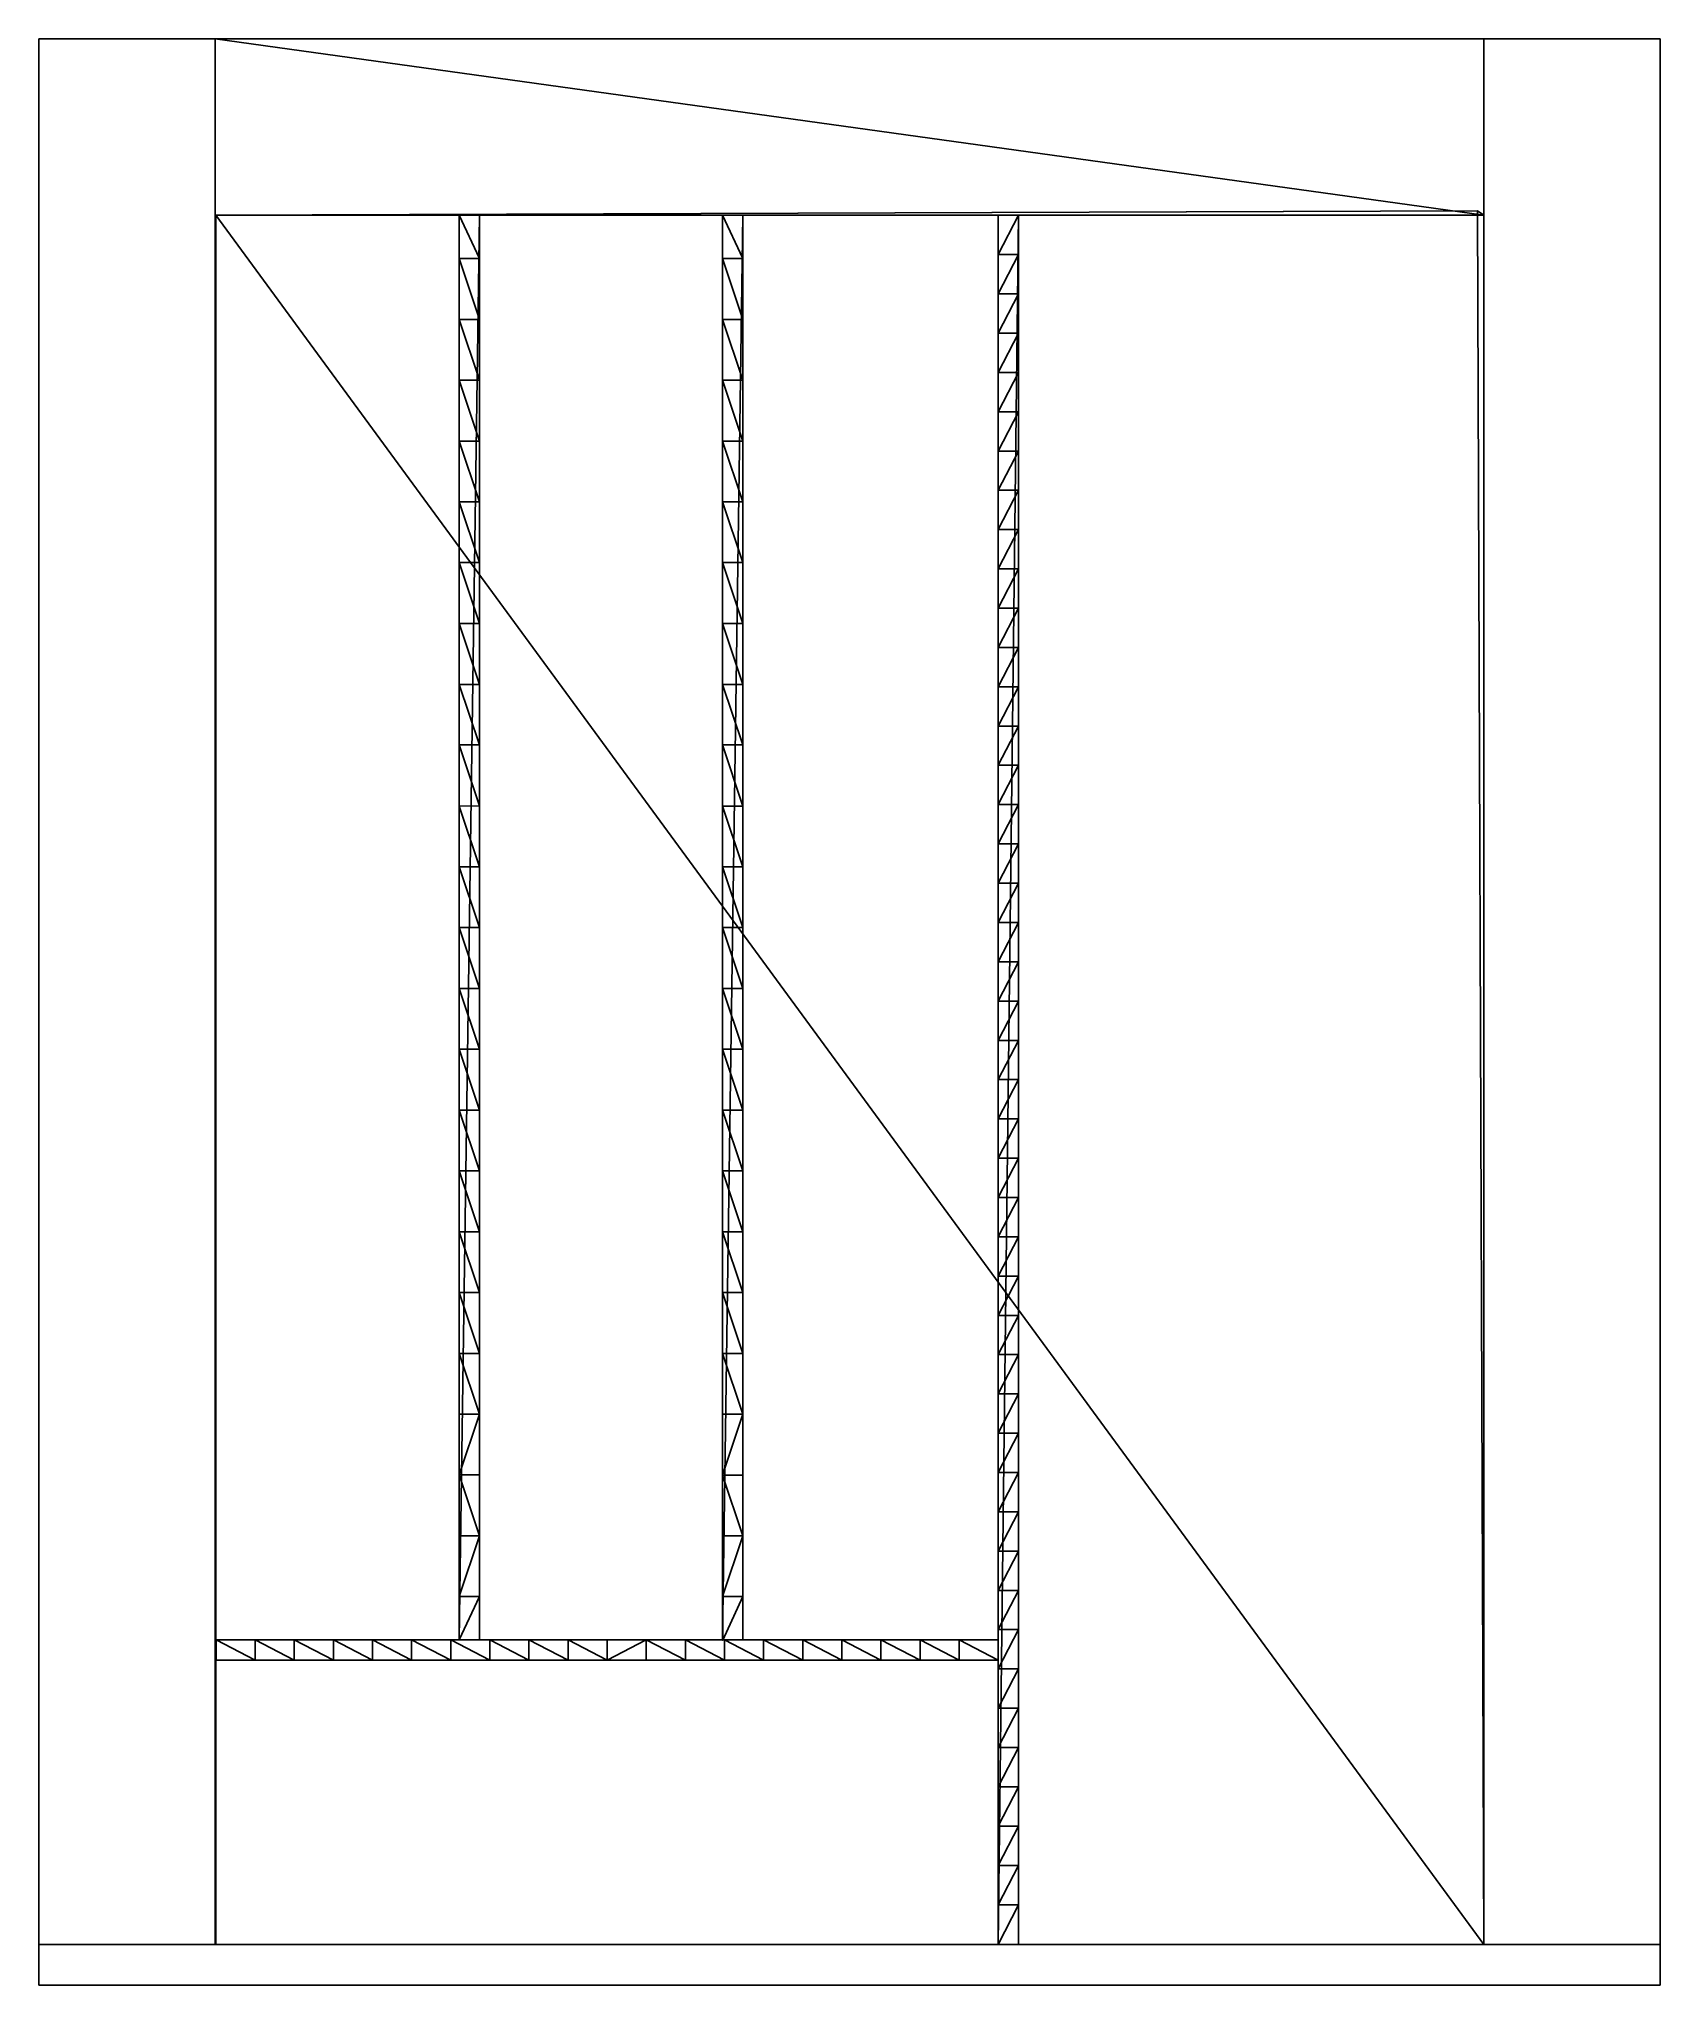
# Model space of a CAD drawing. Extents: x -200 to 200, y -480 to 0.
import ezdxf

# ---------------------------------------------------------------- set-up
doc = ezdxf.new("R2010")
doc.units = 0
doc.layers.get('0').update_dxf_attribs({"linetype": 'CONTINUOUS'})
doc.layers.add('BRANCO', color=7, linetype='CONTINUOUS')

msp = doc.modelspace()

# ---------------------------------------------------------------- linework, layer by layer
at = {"linetype": 'CONTINUOUS'}
for p, q in [((-200, -470), (-200, -480)), ((-200, -480), (200, -480))]:
    msp.add_line(p, q, dxfattribs=at)
for points in [[(-200, 0), (-200, -470), (-156.5, -470), (-156.5, 0)], [(156.5, 0), (156.5, -470), (200, -470), (200, 0)], [(200, -470), (-200, -470), (-200, -480), (200, -480)]]:
    msp.add_3dface(points, dxfattribs=at)
at = {"layer": 'BRANCO'}
for points in [[(156.5, -43.5), (156.5, 0), (-156.5, 0), (156.5, -43.5)], [(156.5, -43.5), (-156.5, 0), (-156.5, -43.5), (156.5, -43.5)], [(156.5, -43.5), (156.5, 0), (-156.5, 0), (156.5, -43.5)], [(156.5, -43.5), (-156.5, 0), (-156.5, -43.5), (156.5, -43.5)], [(-156.5079, -43.49997), (-156.3116, -43.5, -74), (154.9835, -42.396, -74), (-156.5079, -43.49997)], [(-156.5079, -43.49997), (154.9835, -42.396, -74), (156.5, -43.5), (-156.5079, -43.49997)], [(-156.3116, -43.5, -74), (156.5, -470, -74.00272), (154.9835, -42.396, -74), (-156.3116, -43.5, -74)], [(154.9835, -42.396, -74), (156.5, -470, -74.00272), (156.5, -470), (154.9835, -42.396, -74)], [(154.9835, -42.396, -74), (156.5, -470), (156.5, -43.5), (154.9835, -42.396, -74)], [(-156.3104, -470, -74), (-156.3116, -43.5, -74), (-156.5079, -43.49997), (-156.3104, -470, -74)], [(-156.3104, -470, -74), (-156.5079, -43.49997), (-156.3104, -470, 0.11584), (-156.3104, -470, -74)], [(-156.3116, -43.5, -74), (-156.3104, -470, -73.88416), (156.5, -470, -74.00272), (-156.3116, -43.5, -74)], [(-91.31158, -43.49377, -74.02586), (-91.31158, -43.49377, -24.02587), (-96.31158, -43.5, -24.02587), (-91.31158, -43.49377, -74.02586)], [(-91.31158, -43.49377, -74.02586), (-96.31158, -43.5, -24.02587), (-96.31158, -43.5, -74.02586), (-91.31158, -43.49377, -74.02586)], [(-96.29615, -394.8884, -74.02586), (-91.31158, -43.49377, -74.02586), (-96.31158, -43.5, -74.02586), (-96.29615, -394.8884, -74.02586)], [(-91.30386, -54.18798, -21.19158), (-91.31718, -43.49378, -24.02587), (-96.31158, -43.49755, -24.02652), (-91.30386, -54.18798, -21.19158)], [(-91.30386, -54.18798, -21.19158), (-96.31158, -43.49755, -24.02652), (-96.30386, -54.19421, -21.19158), (-91.30386, -54.18798, -21.19158)], [(-96.30386, -54.19421, -21.19158), (-96.31158, -43.5, -24.02587), (-96.31111, -54.19421, -74.02586), (-96.30386, -54.19421, -21.19158)], [(-96.31111, -54.19421, -74.02586), (-96.31158, -43.5, -24.02587), (-96.31158, -43.5, -74.02586), (-96.31111, -54.19421, -74.02586)], [(-96.29615, -394.8884, -74.02586), (-91.29615, -394.8822, -74.02586), (-91.31158, -43.49377, -74.02586), (-96.29615, -394.8884, -74.02586)], [(-91.31158, -43.49377, -24.02587), (-91.30386, -54.18798, -21.19158), (-91.31111, -54.18798, -74.02586), (-91.31158, -43.49377, -24.02587)], [(-91.31158, -43.49377, -24.02587), (-91.31111, -54.18798, -74.02586), (-91.31158, -43.49377, -74.02586), (-91.31158, -43.49377, -24.02587)], [(-26.31158, -43.50116, -73.93605), (-26.31158, -43.50116, -23.93605), (-31.31158, -43.50739, -23.93605), (-26.31158, -43.50116, -73.93605)], [(-26.31158, -43.50116, -73.93605), (-31.31158, -43.50739, -23.93605), (-31.31158, -43.50739, -73.93605), (-26.31158, -43.50116, -73.93605)], [(-31.29615, -394.8958, -73.93605), (-26.31158, -43.50116, -73.93605), (-31.31158, -43.50739, -73.93605), (-31.29615, -394.8958, -73.93605)], [(-26.30386, -54.19537, -21.10176), (-26.31719, -43.50117, -23.93605), (-31.31158, -43.50494, -23.9367), (-26.30386, -54.19537, -21.10176)], [(-26.30386, -54.19537, -21.10176), (-31.31158, -43.50494, -23.9367), (-31.30386, -54.2016, -21.10176), (-26.30386, -54.19537, -21.10176)], [(-31.30386, -54.2016, -21.10176), (-31.31158, -43.50739, -23.93605), (-31.31111, -54.2016, -73.93605), (-31.30386, -54.2016, -21.10176)], [(-31.31111, -54.2016, -73.93605), (-31.31158, -43.50739, -23.93605), (-31.31158, -43.50739, -73.93605), (-31.31111, -54.2016, -73.93605)], [(-31.29615, -394.8958, -73.93605), (-26.29615, -394.8896, -73.93605), (-26.31158, -43.50116, -73.93605), (-31.29615, -394.8958, -73.93605)], [(-26.31158, -43.50116, -23.93605), (-26.30386, -54.19537, -21.10176), (-26.31111, -54.19537, -73.93605), (-26.31158, -43.50116, -23.93605)], [(-26.31158, -43.50116, -23.93605), (-26.31111, -54.19537, -73.93605), (-26.31158, -43.50116, -73.93605), (-26.31158, -43.50116, -23.93605)], [(36.70385, -53.19, -21.84631), (36.70385, -43.5, -24.00272), (36.70385, -53.19, -74.00272), (36.70385, -53.19, -21.84631)], [(36.70385, -53.19, -74.00272), (36.70385, -43.5, -24.00272), (36.70385, -43.5, -74.00272), (36.70385, -53.19, -74.00272)], [(41.70385, -43.5, -24.00272), (36.70385, -43.5, -24.00272), (36.70385, -43.5, -74.00272), (41.70385, -43.5, -24.00272)], [(41.70385, -43.5, -24.00272), (36.70385, -43.5, -74.00272), (41.70385, -43.5, -74.00272), (41.70385, -43.5, -24.00272)], [(41.70385, -43.5, -24.00272), (36.70385, -43.5, -24.00272), (36.70385, -53.19, -21.84631), (41.70385, -43.5, -24.00272)], [(41.70385, -43.5, -24.00272), (36.70385, -53.19, -21.84631), (41.70385, -53.19, -21.84631), (41.70385, -43.5, -24.00272)], [(36.70385, -470, -74.00272), (41.70385, -470, -74.00272), (41.70385, -43.5, -74.00272), (36.70385, -470, -74.00272)], [(36.70385, -470, -74.00272), (41.70385, -43.5, -74.00272), (36.70385, -43.5, -74.00272), (36.70385, -470, -74.00272)], [(41.70385, -43.5, -24.00272), (41.70385, -53.19, -21.84631), (41.70385, -53.19, -74.00272), (41.70385, -43.5, -24.00272)], [(41.70385, -43.5, -24.00272), (41.70385, -53.19, -74.00272), (41.70385, -43.5, -74.00272), (41.70385, -43.5, -24.00272)], [(-96.31045, -69.19421, -74.02586), (-96.30386, -54.19421, -21.19158), (-96.31111, -54.19421, -74.02586), (-96.31045, -69.19421, -74.02586)], [(-96.30386, -69.19421, -17.53441), (-96.30386, -54.19421, -21.19158), (-96.31045, -69.19421, -74.02586), (-96.30386, -69.19421, -17.53441)], [(-91.30386, -69.18798, -17.53441), (-91.32255, -54.188, -21.19158), (-96.30386, -54.18835, -21.19301), (-91.30386, -69.18798, -17.53441)], [(-91.30386, -69.18798, -17.53441), (-96.30386, -54.18835, -21.19301), (-96.30386, -69.19421, -17.53441), (-91.30386, -69.18798, -17.53441)], [(-91.30386, -54.18798, -21.19158), (-91.31045, -69.18798, -74.02586), (-91.31111, -54.18798, -74.02586), (-91.30386, -54.18798, -21.19158)], [(-91.30386, -54.18798, -21.19158), (-91.30386, -69.18798, -17.53441), (-91.31045, -69.18798, -74.02586), (-91.30386, -54.18798, -21.19158)], [(-31.31045, -69.2016, -73.93605), (-31.30386, -54.2016, -21.10176), (-31.31111, -54.2016, -73.93605), (-31.31045, -69.2016, -73.93605)], [(-31.30386, -69.2016, -17.44459), (-31.30386, -54.2016, -21.10176), (-31.31045, -69.2016, -73.93605), (-31.30386, -69.2016, -17.44459)], [(-26.30386, -69.19537, -17.44459), (-26.32255, -54.19539, -21.10176), (-31.30386, -54.19574, -21.10319), (-26.30386, -69.19537, -17.44459)], [(-26.30386, -69.19537, -17.44459), (-31.30386, -54.19574, -21.10319), (-31.30386, -69.2016, -17.44459), (-26.30386, -69.19537, -17.44459)], [(-26.30386, -54.19537, -21.10176), (-26.31045, -69.19537, -73.93605), (-26.31111, -54.19537, -73.93605), (-26.30386, -54.19537, -21.10176)], [(-26.30386, -54.19537, -21.10176), (-26.30386, -69.19537, -17.44459), (-26.31045, -69.19537, -73.93605), (-26.30386, -54.19537, -21.10176)], [(36.70385, -62.88, -19.79478), (36.70385, -53.19, -21.84631), (36.70385, -62.88, -74.00272), (36.70385, -62.88, -19.79478)], [(36.70385, -62.88, -74.00272), (36.70385, -53.19, -21.84631), (36.70385, -53.19, -74.00272), (36.70385, -62.88, -74.00272)], [(41.70385, -53.19, -21.84631), (36.70385, -53.19, -21.84631), (36.70385, -62.88, -19.79478), (41.70385, -53.19, -21.84631)], [(41.70385, -53.19, -21.84631), (36.70385, -62.88, -19.79478), (41.70385, -62.88, -19.79478), (41.70385, -53.19, -21.84631)], [(41.70385, -53.19, -21.84631), (41.70385, -62.88, -19.79478), (41.70385, -62.88, -74.00272), (41.70385, -53.19, -21.84631)], [(41.70385, -53.19, -21.84631), (41.70385, -62.88, -74.00272), (41.70385, -53.19, -74.00272), (41.70385, -53.19, -21.84631)], [(36.70385, -72.57, -17.84743), (36.70385, -62.88, -19.79478), (36.70385, -72.57, -74.00272), (36.70385, -72.57, -17.84743)], [(36.70385, -72.57, -74.00272), (36.70385, -62.88, -19.79478), (36.70385, -62.88, -74.00272), (36.70385, -72.57, -74.00272)], [(41.70385, -62.88, -19.79478), (36.70385, -62.88, -19.79478), (36.70385, -72.57, -17.84743), (41.70385, -62.88, -19.79478)], [(41.70385, -62.88, -19.79478), (36.70385, -72.57, -17.84743), (41.70385, -72.57, -17.84743), (41.70385, -62.88, -19.79478)], [(41.70385, -62.88, -19.79478), (41.70385, -72.57, -17.84743), (41.70385, -72.57, -74.00272), (41.70385, -62.88, -19.79478)], [(41.70385, -62.88, -19.79478), (41.70385, -72.57, -74.00272), (41.70385, -62.88, -74.00272), (41.70385, -62.88, -19.79478)], [(-96.30386, -84.19421, -74.02586), (-96.30386, -69.19421, -17.53441), (-96.31045, -69.19421, -74.02586), (-96.30386, -84.19421, -74.02586)], [(-91.30386, -84.18798, -14.24323), (-91.32255, -69.188, -17.53441), (-96.30386, -69.19421, -17.53383), (-91.30386, -84.18798, -14.24323)], [(-96.30386, -84.19421, -14.24323), (-96.30386, -69.19421, -17.53441), (-96.30386, -84.19421, -74.02586), (-96.30386, -84.19421, -14.24323)], [(-91.30386, -84.18798, -14.24323), (-96.30386, -69.19421, -17.53383), (-96.30386, -84.19421, -14.24323), (-91.30386, -84.18798, -14.24323)], [(-91.30386, -69.18798, -17.53441), (-91.30386, -84.18798, -74.02586), (-91.31045, -69.18798, -74.02586), (-91.30386, -69.18798, -17.53441)], [(-91.30386, -69.18798, -17.53441), (-91.30386, -84.18798, -14.24323), (-91.30386, -84.18798, -74.02586), (-91.30386, -69.18798, -17.53441)], [(-31.30386, -84.2016, -73.93605), (-31.30386, -69.2016, -17.44459), (-31.31045, -69.2016, -73.93605), (-31.30386, -84.2016, -73.93605)], [(-26.30386, -84.19537, -14.15342), (-26.32255, -69.1954, -17.44459), (-31.30386, -69.2016, -17.44401), (-26.30386, -84.19537, -14.15342)], [(-31.30386, -84.2016, -14.15342), (-31.30386, -69.2016, -17.44459), (-31.30386, -84.2016, -73.93605), (-31.30386, -84.2016, -14.15342)], [(-26.30386, -84.19537, -14.15342), (-31.30386, -69.2016, -17.44401), (-31.30386, -84.2016, -14.15342), (-26.30386, -84.19537, -14.15342)], [(-26.30386, -69.19537, -17.44459), (-26.30386, -84.19537, -73.93605), (-26.31045, -69.19537, -73.93605), (-26.30386, -69.19537, -17.44459)], [(-26.30386, -69.19537, -17.44459), (-26.30386, -84.19537, -14.15342), (-26.30386, -84.19537, -73.93605), (-26.30386, -69.19537, -17.44459)], [(36.70385, -82.26, -16.00363), (36.70385, -72.57, -17.84743), (36.70385, -82.26, -74.00272), (36.70385, -82.26, -16.00363)], [(36.70385, -82.26, -74.00272), (36.70385, -72.57, -17.84743), (36.70385, -72.57, -74.00272), (36.70385, -82.26, -74.00272)], [(41.70385, -72.57, -17.84743), (36.70385, -72.57, -17.84743), (36.70385, -82.26, -16.00363), (41.70385, -72.57, -17.84743)], [(41.70385, -72.57, -17.84743), (36.70385, -82.26, -16.00363), (41.70385, -82.26, -16.00363), (41.70385, -72.57, -17.84743)], [(41.70385, -72.57, -17.84743), (41.70385, -82.26, -16.00363), (41.70385, -82.26, -74.00272), (41.70385, -72.57, -17.84743)], [(41.70385, -72.57, -17.84743), (41.70385, -82.26, -74.00272), (41.70385, -72.57, -74.00272), (41.70385, -72.57, -17.84743)], [(-91.30386, -99.18798, -11.31253), (-91.32255, -84.188, -14.24323), (-96.30386, -84.18822, -14.2444), (-91.30386, -99.18798, -11.31253)], [(-91.30386, -99.18798, -11.31253), (-96.30386, -84.18822, -14.2444), (-96.30386, -99.19421, -11.31253), (-91.30386, -99.18798, -11.31253)], [(-96.30386, -99.19421, -11.31253), (-96.30386, -84.19421, -14.24323), (-96.30386, -99.19421, -74.02586), (-96.30386, -99.19421, -11.31253)], [(-96.30386, -99.19421, -74.02586), (-96.30386, -84.19421, -14.24323), (-96.30386, -84.19421, -74.02586), (-96.30386, -99.19421, -74.02586)], [(-91.30386, -84.18798, -14.24323), (-91.30386, -99.18798, -11.31253), (-91.30386, -99.18798, -74.02586), (-91.30386, -84.18798, -14.24323)], [(-91.30386, -84.18798, -14.24323), (-91.30386, -99.18798, -74.02586), (-91.30386, -84.18798, -74.02586), (-91.30386, -84.18798, -14.24323)], [(-26.30386, -99.19537, -11.22272), (-26.32255, -84.1954, -14.15342), (-31.30386, -84.19563, -14.15458), (-26.30386, -99.19537, -11.22272)], [(-26.30386, -99.19537, -11.22272), (-31.30386, -84.19563, -14.15458), (-31.30386, -99.2016, -11.22272), (-26.30386, -99.19537, -11.22272)], [(-31.30386, -99.2016, -11.22272), (-31.30386, -84.2016, -14.15342), (-31.30386, -99.2016, -73.93605), (-31.30386, -99.2016, -11.22272)], [(-31.30386, -99.2016, -73.93605), (-31.30386, -84.2016, -14.15342), (-31.30386, -84.2016, -73.93605), (-31.30386, -99.2016, -73.93605)], [(-26.30386, -84.19537, -14.15342), (-26.30386, -99.19537, -11.22272), (-26.30386, -99.19537, -73.93605), (-26.30386, -84.19537, -14.15342)], [(-26.30386, -84.19537, -14.15342), (-26.30386, -99.19537, -73.93605), (-26.30386, -84.19537, -73.93605), (-26.30386, -84.19537, -14.15342)], [(36.70385, -91.95, -14.26276), (36.70385, -82.26, -16.00363), (36.70385, -91.95, -74.00272), (36.70385, -91.95, -14.26276)], [(36.70385, -91.95, -74.00272), (36.70385, -82.26, -16.00363), (36.70385, -82.26, -74.00272), (36.70385, -91.95, -74.00272)], [(41.70385, -82.26, -16.00363), (36.70385, -82.26, -16.00363), (36.70385, -91.95, -14.26276), (41.70385, -82.26, -16.00363)], [(41.70385, -82.26, -16.00363), (36.70385, -91.95, -14.26276), (41.70385, -91.95, -14.26276), (41.70385, -82.26, -16.00363)], [(41.70385, -82.26, -16.00363), (41.70385, -91.95, -14.26276), (41.70385, -91.95, -74.00272), (41.70385, -82.26, -16.00363)], [(41.70385, -82.26, -16.00363), (41.70385, -91.95, -74.00272), (41.70385, -82.26, -74.00272), (41.70385, -82.26, -16.00363)], [(36.70385, -101.64, -12.62427), (36.70385, -91.95, -14.26276), (36.70385, -101.64, -74.00272), (36.70385, -101.64, -12.62427)], [(36.70385, -101.64, -74.00272), (36.70385, -91.95, -14.26276), (36.70385, -91.95, -74.00272), (36.70385, -101.64, -74.00272)], [(41.70385, -91.95, -14.26276), (36.70385, -91.95, -14.26276), (36.70385, -101.64, -12.62427), (41.70385, -91.95, -14.26276)], [(41.70385, -91.95, -14.26276), (36.70385, -101.64, -12.62427), (41.70385, -101.64, -12.62427), (41.70385, -91.95, -14.26276)], [(41.70385, -91.95, -14.26276), (41.70385, -101.64, -12.62427), (41.70385, -101.64, -74.00272), (41.70385, -91.95, -14.26276)], [(41.70385, -91.95, -14.26276), (41.70385, -101.64, -74.00272), (41.70385, -91.95, -74.00272), (41.70385, -91.95, -14.26276)], [(-96.30386, -114.1942, -8.72363), (-96.30386, -99.19421, -11.31253), (-96.30847, -114.1942, -74.02586), (-96.30386, -114.1942, -8.72363)], [(-96.30847, -114.1942, -74.02586), (-96.30386, -99.19421, -11.31253), (-96.30386, -99.19421, -74.02586), (-96.30847, -114.1942, -74.02586)], [(-91.30386, -114.188, -8.72363), (-91.32255, -99.188, -11.31253), (-96.30386, -99.19421, -11.31253), (-91.30386, -114.188, -8.72363)], [(-91.30386, -114.188, -8.72363), (-96.30386, -99.19421, -11.31253), (-96.30386, -114.1942, -8.72363), (-91.30386, -114.188, -8.72363)], [(-91.30386, -99.18798, -11.31253), (-91.30386, -114.188, -8.72363), (-91.30847, -114.188, -74.02586), (-91.30386, -99.18798, -11.31253)], [(-91.30386, -99.18798, -11.31253), (-91.30847, -114.188, -74.02586), (-91.30386, -99.18798, -74.02586), (-91.30386, -99.18798, -11.31253)], [(-31.30386, -114.2016, -8.63381), (-31.30386, -99.2016, -11.22272), (-31.30847, -114.2016, -73.93605), (-31.30386, -114.2016, -8.63381)], [(-31.30847, -114.2016, -73.93605), (-31.30386, -99.2016, -11.22272), (-31.30386, -99.2016, -73.93605), (-31.30847, -114.2016, -73.93605)], [(-26.30386, -114.1954, -8.63381), (-26.32255, -99.1954, -11.22272), (-31.30386, -99.2016, -11.22272), (-26.30386, -114.1954, -8.63381)], [(-26.30386, -114.1954, -8.63381), (-31.30386, -99.2016, -11.22272), (-31.30386, -114.2016, -8.63381), (-26.30386, -114.1954, -8.63381)], [(-26.30386, -99.19537, -11.22272), (-26.30386, -114.1954, -8.63381), (-26.30847, -114.1954, -73.93605), (-26.30386, -99.19537, -11.22272)], [(-26.30386, -99.19537, -11.22272), (-26.30847, -114.1954, -73.93605), (-26.30386, -99.19537, -73.93605), (-26.30386, -99.19537, -11.22272)], [(36.70385, -111.33, -11.08761), (36.70385, -101.64, -12.62427), (36.70385, -111.33, -74.00272), (36.70385, -111.33, -11.08761)], [(36.70385, -111.33, -74.00272), (36.70385, -101.64, -12.62427), (36.70385, -101.64, -74.00272), (36.70385, -111.33, -74.00272)], [(41.70385, -101.64, -12.62427), (36.70385, -101.64, -12.62427), (36.70385, -111.33, -11.08761), (41.70385, -101.64, -12.62427)], [(41.70385, -101.64, -12.62427), (36.70385, -111.33, -11.08761), (41.70385, -111.33, -11.08761), (41.70385, -101.64, -12.62427)], [(41.70385, -101.64, -12.62427), (41.70385, -111.33, -11.08761), (41.70385, -111.33, -74.00272), (41.70385, -101.64, -12.62427)], [(41.70385, -101.64, -12.62427), (41.70385, -111.33, -74.00272), (41.70385, -101.64, -74.00272), (41.70385, -101.64, -12.62427)], [(-91.31158, -129.1427, -6.52009), (-96.30386, -114.1856, -8.72489), (-96.31158, -129.1489, -6.52009), (-91.31158, -129.1427, -6.52009)], [(-96.31158, -129.1489, -6.52009), (-96.30386, -114.1942, -8.72363), (-96.30386, -129.1942, -74.02586), (-96.31158, -129.1489, -6.52009)], [(-96.30386, -129.1942, -74.02586), (-96.30386, -114.1942, -8.72363), (-96.30847, -114.1942, -74.02586), (-96.30386, -129.1942, -74.02586)], [(-91.31158, -129.1427, -6.52009), (-91.33021, -114.188, -8.72363), (-96.30386, -114.1856, -8.72489), (-91.31158, -129.1427, -6.52009)], [(-91.30386, -114.188, -8.72363), (-91.31158, -129.1427, -6.52009), (-91.30386, -129.188, -74.02586), (-91.30386, -114.188, -8.72363)], [(-91.30386, -114.188, -8.72363), (-91.30386, -129.188, -74.02586), (-91.30847, -114.188, -74.02586), (-91.30386, -114.188, -8.72363)], [(-26.31158, -129.1501, -6.43027), (-31.30386, -114.193, -8.63508), (-31.31158, -129.1563, -6.43027), (-26.31158, -129.1501, -6.43027)], [(-31.31158, -129.1563, -6.43027), (-31.30386, -114.2016, -8.63381), (-31.30386, -129.2016, -73.93605), (-31.31158, -129.1563, -6.43027)], [(-31.30386, -129.2016, -73.93605), (-31.30386, -114.2016, -8.63381), (-31.30847, -114.2016, -73.93605), (-31.30386, -129.2016, -73.93605)], [(-26.31158, -129.1501, -6.43027), (-26.33021, -114.1954, -8.63381), (-31.30386, -114.193, -8.63508), (-26.31158, -129.1501, -6.43027)], [(-26.30386, -114.1954, -8.63381), (-26.31158, -129.1501, -6.43027), (-26.30386, -129.1954, -73.93605), (-26.30386, -114.1954, -8.63381)], [(-26.30386, -114.1954, -8.63381), (-26.30386, -129.1954, -73.93605), (-26.30847, -114.1954, -73.93605), (-26.30386, -114.1954, -8.63381)], [(36.70385, -121.02, -9.65229), (36.70385, -111.33, -11.08761), (36.70385, -121.02, -74.00272), (36.70385, -121.02, -9.65229)], [(36.70385, -121.02, -74.00272), (36.70385, -111.33, -11.08761), (36.70385, -111.33, -74.00272), (36.70385, -121.02, -74.00272)], [(41.70385, -111.33, -11.08761), (36.70385, -111.33, -11.08761), (36.70385, -121.02, -9.65229), (41.70385, -111.33, -11.08761)], [(41.70385, -111.33, -11.08761), (36.70385, -121.02, -9.65229), (41.70385, -121.02, -9.65229), (41.70385, -111.33, -11.08761)], [(41.70385, -111.33, -11.08761), (41.70385, -121.02, -9.65229), (41.70385, -121.02, -74.00272), (41.70385, -111.33, -11.08761)], [(41.70385, -111.33, -11.08761), (41.70385, -121.02, -74.00272), (41.70385, -111.33, -74.00272), (41.70385, -111.33, -11.08761)], [(36.70385, -130.71, -8.31786), (36.70385, -121.02, -9.65229), (36.70385, -130.71, -74.00272), (36.70385, -130.71, -8.31786)], [(36.70385, -130.71, -74.00272), (36.70385, -121.02, -9.65229), (36.70385, -121.02, -74.00272), (36.70385, -130.71, -74.00272)], [(41.70385, -121.02, -9.65229), (36.70385, -121.02, -9.65229), (36.70385, -130.71, -8.31786), (41.70385, -121.02, -9.65229)], [(41.70385, -121.02, -9.65229), (36.70385, -130.71, -8.31786), (41.70385, -130.71, -8.31786), (41.70385, -121.02, -9.65229)], [(41.70385, -121.02, -9.65229), (41.70385, -130.71, -8.31786), (41.70385, -130.71, -74.00272), (41.70385, -121.02, -9.65229)], [(41.70385, -121.02, -9.65229), (41.70385, -130.71, -74.00272), (41.70385, -121.02, -74.00272), (41.70385, -121.02, -9.65229)], [(-91.30386, -144.188, -4.78154), (-91.32261, -129.1427, -6.52009), (-96.31158, -129.1403, -6.52136), (-91.30386, -144.188, -4.78154)], [(-91.30386, -144.188, -4.78154), (-96.31158, -129.1403, -6.52136), (-96.30386, -144.1942, -4.78154), (-91.30386, -144.188, -4.78154)], [(-96.30386, -144.1942, -4.78154), (-96.31158, -129.1489, -6.52009), (-96.30386, -144.1942, -74.02586), (-96.30386, -144.1942, -4.78154)], [(-96.30386, -144.1942, -74.02586), (-96.31158, -129.1489, -6.52009), (-96.30386, -129.1942, -74.02586), (-96.30386, -144.1942, -74.02586)], [(-91.31158, -129.1427, -6.52009), (-91.30386, -144.188, -4.78154), (-91.30386, -144.188, -74.02586), (-91.31158, -129.1427, -6.52009)], [(-91.31158, -129.1427, -6.52009), (-91.30386, -144.188, -74.02586), (-91.30386, -129.188, -74.02586), (-91.31158, -129.1427, -6.52009)], [(-31.30386, -144.2016, -4.69172), (-31.31158, -129.1563, -6.43027), (-31.30386, -144.2016, -73.93605), (-31.30386, -144.2016, -4.69172)], [(-31.30386, -144.2016, -73.93605), (-31.31158, -129.1563, -6.43027), (-31.30386, -129.2016, -73.93605), (-31.30386, -144.2016, -73.93605)], [(-26.30386, -144.1954, -4.69172), (-26.32261, -129.1501, -6.43027), (-31.31157, -129.1477, -6.43154), (-26.30386, -144.1954, -4.69172)], [(-26.30386, -144.1954, -4.69172), (-31.31157, -129.1477, -6.43154), (-31.30386, -144.2016, -4.69172), (-26.30386, -144.1954, -4.69172)], [(-26.31158, -129.1501, -6.43027), (-26.30386, -144.1954, -4.69172), (-26.30386, -144.1954, -73.93605), (-26.31158, -129.1501, -6.43027)], [(-26.31158, -129.1501, -6.43027), (-26.30386, -144.1954, -73.93605), (-26.30386, -129.1954, -73.93605), (-26.31158, -129.1501, -6.43027)], [(36.70385, -140.4, -7.08389), (36.70385, -130.71, -8.21698), (36.70385, -140.4, -74.00272), (36.70385, -140.4, -7.08389)], [(36.70385, -140.4, -74.00272), (36.70385, -130.71, -8.21698), (36.70385, -130.71, -74.00272), (36.70385, -140.4, -74.00272)], [(41.70385, -130.71, -8.21698), (36.70385, -130.71, -8.21698), (36.70385, -140.4, -7.08389), (41.70385, -130.71, -8.21698)], [(41.70385, -130.71, -8.21698), (36.70385, -140.4, -7.08389), (41.70385, -140.4, -7.08389), (41.70385, -130.71, -8.21698)], [(41.70385, -130.71, -8.21698), (41.70385, -140.4, -7.08389), (41.70385, -140.4, -74.00272), (41.70385, -130.71, -8.21698)], [(41.70385, -130.71, -8.21698), (41.70385, -140.4, -74.00272), (41.70385, -130.71, -74.00272), (41.70385, -130.71, -8.21698)], [(36.70385, -150.09, -5.95), (36.70385, -140.4, -7.08389), (36.70385, -150.09, -74.00272), (36.70385, -150.09, -5.95)], [(36.70385, -150.09, -74.00272), (36.70385, -140.4, -7.08389), (36.70385, -140.4, -74.00272), (36.70385, -150.09, -74.00272)], [(41.70385, -140.4, -7.08389), (36.70385, -140.4, -7.08389), (36.70385, -150.09, -5.95), (41.70385, -140.4, -7.08389)], [(41.70385, -140.4, -7.08389), (36.70385, -150.09, -5.95), (41.70385, -150.09, -5.95), (41.70385, -140.4, -7.08389)], [(41.70385, -140.4, -7.08389), (41.70385, -150.09, -5.95), (41.70385, -150.09, -74.00272), (41.70385, -140.4, -7.08389)], [(41.70385, -140.4, -7.08389), (41.70385, -150.09, -74.00272), (41.70385, -140.4, -74.00272), (41.70385, -140.4, -7.08389)], [(-96.30386, -159.1942, -3.23592), (-96.30386, -144.1942, -4.78154), (-96.3065, -159.1942, -74.02586), (-96.30386, -159.1942, -3.23592)], [(-96.3065, -159.1942, -74.02586), (-96.30386, -144.1942, -4.78154), (-96.30386, -144.1942, -74.02586), (-96.3065, -159.1942, -74.02586)], [(-91.30386, -159.188, -3.23592), (-91.32255, -144.188, -4.78154), (-96.30386, -144.1881, -4.78217), (-91.30386, -159.188, -3.23592)], [(-91.30386, -159.188, -3.23592), (-96.30386, -144.1881, -4.78217), (-96.30386, -159.1942, -3.23592), (-91.30386, -159.188, -3.23592)], [(-91.30386, -144.188, -4.78154), (-91.30386, -159.188, -3.23592), (-91.3065, -159.188, -74.02586), (-91.30386, -144.188, -4.78154)], [(-91.30386, -144.188, -4.78154), (-91.3065, -159.188, -74.02586), (-91.30386, -144.188, -74.02586), (-91.30386, -144.188, -4.78154)], [(-31.30386, -159.2016, -3.14611), (-31.30386, -144.2016, -4.69172), (-31.3065, -159.2016, -73.93605), (-31.30386, -159.2016, -3.14611)], [(-31.3065, -159.2016, -73.93605), (-31.30386, -144.2016, -4.69172), (-31.30386, -144.2016, -73.93605), (-31.3065, -159.2016, -73.93605)], [(-26.30386, -159.1954, -3.14611), (-26.32255, -144.1954, -4.69172), (-31.30386, -144.1955, -4.69236), (-26.30386, -159.1954, -3.14611)], [(-26.30386, -159.1954, -3.14611), (-31.30386, -144.1955, -4.69236), (-31.30386, -159.2016, -3.14611), (-26.30386, -159.1954, -3.14611)], [(-26.30386, -144.1954, -4.69172), (-26.30386, -159.1954, -3.14611), (-26.3065, -159.1954, -73.93605), (-26.30386, -144.1954, -4.69172)], [(-26.30386, -144.1954, -4.69172), (-26.3065, -159.1954, -73.93605), (-26.30386, -144.1954, -73.93605), (-26.30386, -144.1954, -4.69172)], [(36.70385, -159.78, -4.91581), (36.70385, -150.09, -5.95), (36.70385, -159.78, -74.00272), (36.70385, -159.78, -4.91581)], [(36.70385, -159.78, -74.00272), (36.70385, -150.09, -5.95), (36.70385, -150.09, -74.00272), (36.70385, -159.78, -74.00272)], [(41.70385, -150.09, -5.95), (36.70385, -150.09, -5.95), (36.70385, -159.78, -4.91581), (41.70385, -150.09, -5.95)], [(41.70385, -150.09, -5.95), (36.70385, -159.78, -4.91581), (41.70385, -159.78, -4.91581), (41.70385, -150.09, -5.95)], [(41.70385, -150.09, -5.95), (41.70385, -159.78, -4.91581), (41.70385, -159.78, -74.00272), (41.70385, -150.09, -5.95)], [(41.70385, -150.09, -5.95), (41.70385, -159.78, -74.00272), (41.70385, -150.09, -74.00272), (41.70385, -150.09, -5.95)], [(-91.31158, -174.1171, -1.9243), (-96.30386, -159.1855, -3.23669), (-96.31158, -174.1233, -1.9243), (-91.31158, -174.1171, -1.9243)], [(-96.31158, -174.1233, -1.9243), (-96.30386, -159.1942, -3.23592), (-96.30386, -174.1942, -74.02586), (-96.31158, -174.1233, -1.9243)], [(-91.31158, -174.1171, -1.9243), (-91.33018, -159.188, -3.23592), (-96.30386, -159.1855, -3.23669), (-91.31158, -174.1171, -1.9243)], [(-96.30386, -174.1942, -74.02586), (-96.30386, -159.1942, -3.23592), (-96.30386, -159.1942, -74.02586), (-96.30386, -174.1942, -74.02586)], [(-91.30386, -159.188, -3.23592), (-91.31158, -174.1171, -1.9243), (-91.30386, -174.188, -74.02586), (-91.30386, -159.188, -3.23592)], [(-91.30386, -159.188, -3.23592), (-91.30386, -174.188, -74.02586), (-91.30386, -159.188, -74.02586), (-91.30386, -159.188, -3.23592)], [(-26.31158, -174.1244, -1.83448), (-31.30386, -159.1929, -3.14687), (-31.31158, -174.1307, -1.83448), (-26.31158, -174.1244, -1.83448)], [(-31.31158, -174.1307, -1.83448), (-31.30386, -159.2016, -3.14611), (-31.30386, -174.2016, -73.93605), (-31.31158, -174.1307, -1.83448)], [(-26.31158, -174.1244, -1.83448), (-26.33018, -159.1954, -3.14611), (-31.30386, -159.1929, -3.14687), (-26.31158, -174.1244, -1.83448)], [(-31.30386, -174.2016, -73.93605), (-31.30386, -159.2016, -3.14611), (-31.30386, -159.2016, -73.93605), (-31.30386, -174.2016, -73.93605)], [(-26.30386, -159.1954, -3.14611), (-26.31158, -174.1244, -1.83448), (-26.30386, -174.1954, -73.93605), (-26.30386, -159.1954, -3.14611)], [(-26.30386, -159.1954, -3.14611), (-26.30386, -174.1954, -73.93605), (-26.30386, -159.1954, -73.93605), (-26.30386, -159.1954, -3.14611)], [(36.70385, -169.47, -3.98102), (36.70385, -159.78, -4.91581), (36.70385, -169.47, -74.00272), (36.70385, -169.47, -3.98102)], [(36.70385, -169.47, -74.00272), (36.70385, -159.78, -4.91581), (36.70385, -159.78, -74.00272), (36.70385, -169.47, -74.00272)], [(41.70385, -159.78, -4.91581), (36.70385, -159.78, -4.91581), (36.70385, -169.47, -3.98102), (41.70385, -159.78, -4.91581)], [(41.70385, -159.78, -4.91581), (36.70385, -169.47, -3.98102), (41.70385, -169.47, -3.98102), (41.70385, -159.78, -4.91581)], [(41.70385, -159.78, -4.91581), (41.70385, -169.47, -3.98102), (41.70385, -169.47, -74.00272), (41.70385, -159.78, -4.91581)], [(41.70385, -159.78, -4.91581), (41.70385, -169.47, -74.00272), (41.70385, -159.78, -74.00272), (41.70385, -159.78, -4.91581)], [(36.70385, -179.16, -3.14533), (36.70385, -169.47, -3.98102), (36.70385, -179.16, -74.00272), (36.70385, -179.16, -3.14533)], [(36.70385, -179.16, -74.00272), (36.70385, -169.47, -3.98102), (36.70385, -169.47, -74.00272), (36.70385, -179.16, -74.00272)], [(41.70385, -169.47, -3.98102), (36.70385, -169.47, -3.98102), (36.70385, -179.16, -3.14533), (41.70385, -169.47, -3.98102)], [(41.70385, -169.47, -3.98102), (36.70385, -179.16, -3.14533), (41.70385, -179.16, -3.14533), (41.70385, -169.47, -3.98102)], [(41.70385, -169.47, -3.98102), (41.70385, -179.16, -3.14533), (41.70385, -179.16, -74.00272), (41.70385, -169.47, -3.98102)], [(41.70385, -169.47, -3.98102), (41.70385, -179.16, -74.00272), (41.70385, -169.47, -74.00272), (41.70385, -169.47, -3.98102)], [(-91.30386, -189.188, -1.16405), (-91.32264, -174.1171, -1.9243), (-96.31158, -174.1145, -1.92507), (-91.30386, -189.188, -1.16405)], [(-91.30386, -189.188, -1.16405), (-96.31158, -174.1145, -1.92507), (-96.30386, -189.1942, -1.16405), (-91.30386, -189.188, -1.16405)], [(-96.30386, -189.1942, -1.16405), (-96.31158, -174.1233, -1.9243), (-96.30518, -189.1942, -74.02586), (-96.30386, -189.1942, -1.16405)], [(-96.30518, -189.1942, -74.02586), (-96.31158, -174.1233, -1.9243), (-96.30386, -174.1942, -74.02586), (-96.30518, -189.1942, -74.02586)], [(-91.31158, -174.1171, -1.9243), (-91.30386, -189.188, -1.16405), (-91.30518, -189.188, -74.02586), (-91.31158, -174.1171, -1.9243)], [(-91.31158, -174.1171, -1.9243), (-91.30518, -189.188, -74.02586), (-91.30386, -174.188, -74.02586), (-91.31158, -174.1171, -1.9243)], [(-31.30386, -189.2016, -1.07423), (-31.31158, -174.1307, -1.83448), (-31.30518, -189.2016, -73.93605), (-31.30386, -189.2016, -1.07423)], [(-31.30518, -189.2016, -73.93605), (-31.31158, -174.1307, -1.83448), (-31.30386, -174.2016, -73.93605), (-31.30518, -189.2016, -73.93605)], [(-26.30386, -189.1954, -1.07423), (-26.32264, -174.1245, -1.83448), (-31.31157, -174.1219, -1.83525), (-26.30386, -189.1954, -1.07423)], [(-26.30386, -189.1954, -1.07423), (-31.31157, -174.1219, -1.83525), (-31.30386, -189.2016, -1.07423), (-26.30386, -189.1954, -1.07423)], [(-26.31158, -174.1244, -1.83448), (-26.30386, -189.1954, -1.07423), (-26.30518, -189.1954, -73.93605), (-26.31158, -174.1244, -1.83448)], [(-26.31158, -174.1244, -1.83448), (-26.30518, -189.1954, -73.93605), (-26.30386, -174.1954, -73.93605), (-26.31158, -174.1244, -1.83448)], [(36.70385, -188.85, -2.40847), (36.70385, -179.16, -3.14533), (36.70385, -188.85, -74.00272), (36.70385, -188.85, -2.40847)], [(36.70385, -188.85, -74.00272), (36.70385, -179.16, -3.14533), (36.70385, -179.16, -74.00272), (36.70385, -188.85, -74.00272)], [(41.70385, -179.16, -3.14533), (36.70385, -179.16, -3.14533), (36.70385, -188.85, -2.40847), (41.70385, -179.16, -3.14533)], [(41.70385, -179.16, -3.14533), (36.70385, -188.85, -2.40847), (41.70385, -188.85, -2.40847), (41.70385, -179.16, -3.14533)], [(41.70385, -179.16, -3.14533), (41.70385, -188.85, -2.40847), (41.70385, -188.85, -74.00272), (41.70385, -179.16, -3.14533)], [(41.70385, -179.16, -3.14533), (41.70385, -188.85, -74.00272), (41.70385, -179.16, -74.00272), (41.70385, -179.16, -3.14533)], [(-96.30386, -204.1942, -0.39499), (-96.30386, -189.1942, -1.16405), (-96.30453, -204.1942, -74.02586), (-96.30386, -204.1942, -0.39499)], [(-96.30453, -204.1942, -74.02586), (-96.30386, -189.1942, -1.16405), (-96.30386, -189.1942, -74.02586), (-96.30453, -204.1942, -74.02586)], [(-91.30386, -204.188, -0.39499), (-91.32255, -189.188, -1.16405), (-96.30386, -189.1942, -1.16396), (-91.30386, -204.188, -0.39499)], [(-91.30386, -204.188, -0.39499), (-96.30386, -189.1942, -1.16396), (-96.30386, -204.1942, -0.39499), (-91.30386, -204.188, -0.39499)], [(-91.30386, -189.188, -1.16405), (-91.30386, -204.188, -0.39499), (-91.30452, -204.188, -74.02586), (-91.30386, -189.188, -1.16405)], [(-91.30386, -189.188, -1.16405), (-91.30452, -204.188, -74.02586), (-91.30386, -189.188, -74.02586), (-91.30386, -189.188, -1.16405)], [(-31.30386, -204.2016, -0.30518), (-31.30386, -189.2016, -1.07423), (-31.30452, -204.2016, -73.93605), (-31.30386, -204.2016, -0.30518)], [(-31.30452, -204.2016, -73.93605), (-31.30386, -189.2016, -1.07423), (-31.30386, -189.2016, -73.93605), (-31.30452, -204.2016, -73.93605)], [(-26.30386, -204.1954, -0.30518), (-26.32255, -189.1954, -1.07423), (-31.30386, -189.2016, -1.07414), (-26.30386, -204.1954, -0.30518)], [(-26.30386, -204.1954, -0.30518), (-31.30386, -189.2016, -1.07414), (-31.30386, -204.2016, -0.30518), (-26.30386, -204.1954, -0.30518)], [(-26.30386, -189.1954, -1.07423), (-26.30386, -204.1954, -0.30518), (-26.30452, -204.1954, -73.93605), (-26.30386, -189.1954, -1.07423)], [(-26.30386, -189.1954, -1.07423), (-26.30452, -204.1954, -73.93605), (-26.30386, -189.1954, -73.93605), (-26.30386, -189.1954, -1.07423)], [(36.70385, -198.54, -1.77023), (36.70385, -188.85, -2.40847), (36.70385, -198.54, -74.00272), (36.70385, -198.54, -1.77023)], [(36.70385, -198.54, -74.00272), (36.70385, -188.85, -2.40847), (36.70385, -188.85, -74.00272), (36.70385, -198.54, -74.00272)], [(41.70385, -188.85, -2.40847), (36.70385, -188.85, -2.40847), (36.70385, -198.54, -1.77023), (41.70385, -188.85, -2.40847)], [(41.70385, -188.85, -2.40847), (36.70385, -198.54, -1.77023), (41.70385, -198.54, -1.77023), (41.70385, -188.85, -2.40847)], [(41.70385, -188.85, -2.40847), (41.70385, -198.54, -1.77023), (41.70385, -198.54, -74.00272), (41.70385, -188.85, -2.40847)], [(41.70385, -188.85, -2.40847), (41.70385, -198.54, -74.00272), (41.70385, -188.85, -74.00272), (41.70385, -188.85, -2.40847)], [(36.70385, -208.23, -1.2304), (36.70385, -198.54, -1.77023), (36.70385, -208.23, -74.00272), (36.70385, -208.23, -1.2304)], [(36.70385, -208.23, -74.00272), (36.70385, -198.54, -1.77023), (36.70385, -198.54, -74.00272), (36.70385, -208.23, -74.00272)], [(41.70385, -198.54, -1.77023), (36.70385, -198.54, -1.77023), (36.70385, -208.23, -1.2304), (41.70385, -198.54, -1.77023)], [(41.70385, -198.54, -1.77023), (36.70385, -208.23, -1.2304), (41.70385, -208.23, -1.2304), (41.70385, -198.54, -1.77023)], [(41.70385, -198.54, -1.77023), (41.70385, -208.23, -1.2304), (41.70385, -208.23, -74.00272), (41.70385, -198.54, -1.77023)], [(41.70385, -198.54, -1.77023), (41.70385, -208.23, -74.00272), (41.70385, -198.54, -74.00272), (41.70385, -198.54, -1.77023)], [(-91.30386, -219.188, -0.39499), (-96.30386, -204.188, -0.39499), (-96.31158, -219.1958, -0.39499), (-91.30386, -219.188, -0.39499)], [(-91.30386, -219.188, -0.39499), (-91.30386, -204.188, -0.39499), (-96.30386, -204.188, -0.39499), (-91.30386, -219.188, -0.39499)], [(-96.30386, -219.1942, -0.39499), (-96.30386, -204.1942, -0.39499), (-96.30386, -219.1942, -74.02586), (-96.30386, -219.1942, -0.39499)], [(-96.30386, -219.1942, -74.02586), (-96.30386, -204.1942, -0.39499), (-96.30386, -204.1942, -74.02586), (-96.30386, -219.1942, -74.02586)], [(-91.30386, -204.188, -0.39499), (-91.30386, -219.188, -0.39499), (-91.30386, -219.188, -74.02586), (-91.30386, -204.188, -0.39499)], [(-91.30386, -204.188, -0.39499), (-91.30386, -219.188, -74.02586), (-91.30386, -204.188, -74.02586), (-91.30386, -204.188, -0.39499)], [(-26.30386, -219.1954, -0.30518), (-31.30386, -204.1954, -0.30518), (-31.31158, -219.2032, -0.30518), (-26.30386, -219.1954, -0.30518)], [(-26.30386, -219.1954, -0.30518), (-26.30386, -204.1954, -0.30518), (-31.30386, -204.1954, -0.30518), (-26.30386, -219.1954, -0.30518)], [(-31.30386, -219.2016, -0.30518), (-31.30386, -204.2016, -0.30518), (-31.30386, -219.2016, -73.93605), (-31.30386, -219.2016, -0.30518)], [(-31.30386, -219.2016, -73.93605), (-31.30386, -204.2016, -0.30518), (-31.30386, -204.2016, -73.93605), (-31.30386, -219.2016, -73.93605)], [(-26.30386, -204.1954, -0.30518), (-26.30386, -219.1954, -0.30518), (-26.30386, -219.1954, -73.93605), (-26.30386, -204.1954, -0.30518)], [(-26.30386, -204.1954, -0.30518), (-26.30386, -219.1954, -73.93605), (-26.30386, -204.1954, -73.93605), (-26.30386, -204.1954, -0.30518)], [(36.70385, -217.92, -0.78882), (36.70385, -208.23, -1.2304), (36.70385, -217.92, -74.00272), (36.70385, -217.92, -0.78882)], [(36.70385, -217.92, -74.00272), (36.70385, -208.23, -1.2304), (36.70385, -208.23, -74.00272), (36.70385, -217.92, -74.00272)], [(41.70385, -208.23, -1.2304), (36.70385, -208.23, -1.2304), (36.70385, -217.92, -0.78882), (41.70385, -208.23, -1.2304)], [(41.70385, -208.23, -1.2304), (36.70385, -217.92, -0.78882), (41.70385, -217.92, -0.78882), (41.70385, -208.23, -1.2304)], [(41.70385, -208.23, -1.2304), (41.70385, -217.92, -0.78882), (41.70385, -217.92, -74.00272), (41.70385, -208.23, -1.2304)], [(41.70385, -208.23, -1.2304), (41.70385, -217.92, -74.00272), (41.70385, -208.23, -74.00272), (41.70385, -208.23, -1.2304)], [(-96.30321, -234.1942, -74.02586), (-96.31158, -219.1958, -0.39499), (-96.30386, -219.1942, -74.02586), (-96.30321, -234.1942, -74.02586)], [(-96.30386, -234.1942, -0.56416), (-96.31158, -219.1958, -0.39499), (-96.30321, -234.1942, -74.02586), (-96.30386, -234.1942, -0.56416)], [(-91.30386, -234.188, -0.56416), (-91.32738, -219.188, -0.39499), (-96.30386, -219.188, -0.39499), (-91.30386, -234.188, -0.56416)], [(-91.30386, -234.188, -0.56416), (-96.30386, -219.188, -0.39499), (-96.30386, -234.1942, -0.56416), (-91.30386, -234.188, -0.56416)], [(-91.31158, -219.1896, -0.39499), (-91.30321, -234.188, -74.02586), (-91.30386, -219.188, -74.02586), (-91.31158, -219.1896, -0.39499)], [(-91.31158, -219.1896, -0.39499), (-91.30386, -234.188, -0.56416), (-91.30321, -234.188, -74.02586), (-91.31158, -219.1896, -0.39499)], [(-31.30321, -234.2016, -73.93605), (-31.31158, -219.2032, -0.30518), (-31.30386, -219.2016, -73.93605), (-31.30321, -234.2016, -73.93605)], [(-31.30386, -234.2016, -0.47434), (-31.31158, -219.2032, -0.30518), (-31.30321, -234.2016, -73.93605), (-31.30386, -234.2016, -0.47434)], [(-26.30386, -234.1954, -0.47434), (-26.32738, -219.1954, -0.30518), (-31.30386, -219.1954, -0.30518), (-26.30386, -234.1954, -0.47434)], [(-26.30386, -234.1954, -0.47434), (-31.30386, -219.1954, -0.30518), (-31.30386, -234.2016, -0.47434), (-26.30386, -234.1954, -0.47434)], [(-26.31158, -219.197, -0.30518), (-26.30321, -234.1954, -73.93605), (-26.30386, -219.1954, -73.93605), (-26.31158, -219.197, -0.30518)], [(-26.31158, -219.197, -0.30518), (-26.30386, -234.1954, -0.47434), (-26.30321, -234.1954, -73.93605), (-26.31158, -219.197, -0.30518)], [(36.70385, -227.61, -0.34724), (36.70385, -217.92, -0.78882), (36.70385, -227.61, -74.00272), (36.70385, -227.61, -0.34724)], [(36.70385, -227.61, -74.00272), (36.70385, -217.92, -0.78882), (36.70385, -217.92, -74.00272), (36.70385, -227.61, -74.00272)], [(41.70385, -217.92, -0.78882), (36.70385, -217.92, -0.78882), (36.70385, -227.61, -0.34724), (41.70385, -217.92, -0.78882)], [(41.70385, -217.92, -0.78882), (36.70385, -227.61, -0.34724), (41.70385, -227.61, -0.34724), (41.70385, -217.92, -0.78882)], [(41.70385, -217.92, -0.78882), (41.70385, -227.61, -0.34724), (41.70385, -227.61, -74.00272), (41.70385, -217.92, -0.78882)], [(41.70385, -217.92, -0.78882), (41.70385, -227.61, -74.00272), (41.70385, -217.92, -74.00272), (41.70385, -217.92, -0.78882)], [(36.70385, -237.3, -0.19989), (36.70385, -227.61, -0.34724), (36.70385, -237.3, -74.00272), (36.70385, -237.3, -0.19989)], [(36.70385, -237.3, -74.00272), (36.70385, -227.61, -0.34724), (36.70385, -227.61, -74.00272), (36.70385, -237.3, -74.00272)], [(41.70385, -227.61, -0.34724), (36.70385, -227.61, -0.34724), (36.70385, -237.3, -0.19989), (41.70385, -227.61, -0.34724)], [(41.70385, -227.61, -0.34724), (36.70385, -237.3, -0.19989), (41.70385, -237.3, -0.19989), (41.70385, -227.61, -0.34724)], [(41.70385, -227.61, -0.34724), (41.70385, -237.3, -0.19989), (41.70385, -237.3, -74.00272), (41.70385, -227.61, -0.34724)], [(41.70385, -227.61, -0.34724), (41.70385, -237.3, -74.00272), (41.70385, -227.61, -74.00272), (41.70385, -227.61, -0.34724)], [(-91.30386, -249.188, -1.07199), (-91.30386, -234.188, -0.56416), (-96.30386, -234.1942, -0.56416), (-91.30386, -249.188, -1.07199)], [(-96.30386, -249.1942, -1.07199), (-96.30386, -234.1942, -0.56416), (-96.30386, -249.1942, -74.02586), (-96.30386, -249.1942, -1.07199)], [(-96.30386, -249.1942, -74.02586), (-96.30386, -234.1942, -0.56416), (-96.30386, -234.1942, -74.02586), (-96.30386, -249.1942, -74.02586)], [(-91.30386, -249.188, -1.07199), (-96.30386, -234.1942, -0.56416), (-96.30386, -249.1942, -1.07199), (-91.30386, -249.188, -1.07199)], [(-91.30386, -234.188, -0.56416), (-91.30386, -249.188, -1.07199), (-91.30386, -249.188, -74.02586), (-91.30386, -234.188, -0.56416)], [(-91.30386, -234.188, -0.56416), (-91.30386, -249.188, -74.02586), (-91.30386, -234.188, -74.02586), (-91.30386, -234.188, -0.56416)], [(-26.30386, -249.1954, -0.98217), (-26.30386, -234.1954, -0.47434), (-31.30386, -234.2016, -0.47434), (-26.30386, -249.1954, -0.98217)], [(-31.30386, -249.2016, -0.98217), (-31.30386, -234.2016, -0.47434), (-31.30386, -249.2016, -73.93605), (-31.30386, -249.2016, -0.98217)], [(-31.30386, -249.2016, -73.93605), (-31.30386, -234.2016, -0.47434), (-31.30386, -234.2016, -73.93605), (-31.30386, -249.2016, -73.93605)], [(-26.30386, -249.1954, -0.98217), (-31.30386, -234.2016, -0.47434), (-31.30386, -249.2016, -0.98217), (-26.30386, -249.1954, -0.98217)], [(-26.30386, -234.1954, -0.47434), (-26.30386, -249.1954, -0.98217), (-26.30386, -249.1954, -73.93605), (-26.30386, -234.1954, -0.47434)], [(-26.30386, -234.1954, -0.47434), (-26.30386, -249.1954, -73.93605), (-26.30386, -234.1954, -73.93605), (-26.30386, -234.1954, -0.47434)], [(36.70385, -246.99, -0.05236), (36.70385, -237.3, -0.19989), (36.70385, -246.99, -74.00272), (36.70385, -246.99, -0.05236)], [(36.70385, -246.99, -74.00272), (36.70385, -237.3, -0.19989), (36.70385, -237.3, -74.00272), (36.70385, -246.99, -74.00272)], [(41.70385, -237.3, -0.19989), (36.70385, -237.3, -0.19989), (36.70385, -246.99, -0.05236), (41.70385, -237.3, -0.19989)], [(41.70385, -237.3, -0.19989), (36.70385, -246.99, -0.05236), (41.70385, -246.99, -0.05236), (41.70385, -237.3, -0.19989)], [(41.70385, -237.3, -0.19989), (41.70385, -246.99, -0.05236), (41.70385, -246.99, -74.00272), (41.70385, -237.3, -0.19989)], [(41.70385, -237.3, -0.19989), (41.70385, -246.99, -74.00272), (41.70385, -237.3, -74.00272), (41.70385, -237.3, -0.19989)], [(-91.30386, -264.188, -1.91926), (-91.30386, -249.188, -1.07199), (-96.30386, -249.1942, -1.07199), (-91.30386, -264.188, -1.91926)], [(-96.30386, -264.1942, -1.91926), (-96.30386, -249.1942, -1.07199), (-96.30189, -264.1942, -74.02586), (-96.30386, -264.1942, -1.91926)], [(-96.30189, -264.1942, -74.02586), (-96.30386, -249.1942, -1.07199), (-96.30386, -249.1942, -74.02586), (-96.30189, -264.1942, -74.02586)], [(-91.30386, -264.188, -1.91926), (-96.30386, -249.1942, -1.07199), (-96.30386, -264.1942, -1.91926), (-91.30386, -264.188, -1.91926)], [(-91.30386, -249.188, -1.07199), (-91.30386, -264.188, -1.91926), (-91.30189, -264.188, -74.02586), (-91.30386, -249.188, -1.07199)], [(-91.30386, -249.188, -1.07199), (-91.30189, -264.188, -74.02586), (-91.30386, -249.188, -74.02586), (-91.30386, -249.188, -1.07199)], [(-26.30386, -264.1954, -1.82945), (-26.30386, -249.1954, -0.98217), (-31.30386, -249.2016, -0.98217), (-26.30386, -264.1954, -1.82945)], [(-31.30386, -264.2016, -1.82945), (-31.30386, -249.2016, -0.98217), (-31.30189, -264.2016, -73.93605), (-31.30386, -264.2016, -1.82945)], [(-31.30189, -264.2016, -73.93605), (-31.30386, -249.2016, -0.98217), (-31.30386, -249.2016, -73.93605), (-31.30189, -264.2016, -73.93605)], [(-26.30386, -264.1954, -1.82945), (-31.30386, -249.2016, -0.98217), (-31.30386, -264.2016, -1.82945), (-26.30386, -264.1954, -1.82945)], [(-26.30386, -249.1954, -0.98217), (-26.30386, -264.1954, -1.82945), (-26.30189, -264.1954, -73.93605), (-26.30386, -249.1954, -0.98217)], [(-26.30386, -249.1954, -0.98217), (-26.30189, -264.1954, -73.93605), (-26.30386, -249.1954, -73.93605), (-26.30386, -249.1954, -0.98217)], [(36.70385, -256.68, -0.05236), (36.70385, -246.99, -0.05236), (36.70385, -256.68, -74.00272), (36.70385, -256.68, -0.05236)], [(36.70385, -256.68, -74.00272), (36.70385, -246.99, -0.05236), (36.70385, -246.99, -74.00272), (36.70385, -256.68, -74.00272)], [(41.70385, -246.99, -0.05236), (36.70385, -246.99, -0.05236), (36.70385, -256.68, -0.05236), (41.70385, -246.99, -0.05236)], [(41.70385, -246.99, -0.05236), (36.70385, -256.68, -0.05236), (41.70385, -256.68, -0.00272), (41.70385, -246.99, -0.05236)], [(41.70385, -246.99, -0.05236), (41.70385, -256.68, -0.05236), (41.70385, -256.68, -74.00272), (41.70385, -246.99, -0.05236)], [(41.70385, -246.99, -0.05236), (41.70385, -256.68, -74.00272), (41.70385, -246.99, -74.00272), (41.70385, -246.99, -0.05236)], [(36.70385, -266.37, -0.05095), (36.70385, -256.68, -0.00272), (36.70385, -266.37, -74.00272), (36.70385, -266.37, -0.05095)], [(36.70385, -266.37, -74.00272), (36.70385, -256.68, -0.00272), (36.70385, -256.68, -74.00272), (36.70385, -266.37, -74.00272)], [(41.70385, -256.68, -0.00272), (36.70385, -256.68, -0.05236), (36.70385, -266.37, -0.05095), (41.70385, -256.68, -0.00272)], [(41.70385, -256.68, -0.00272), (36.70385, -266.37, -0.05095), (41.70385, -266.37, -0.05095), (41.70385, -256.68, -0.00272)], [(41.70385, -256.68, -0.00272), (41.70385, -266.37, -0.05095), (41.70385, -266.37, -74.00272), (41.70385, -256.68, -0.00272)], [(41.70385, -256.68, -0.00272), (41.70385, -266.37, -74.00272), (41.70385, -256.68, -74.00272), (41.70385, -256.68, -0.00272)], [(-91.30386, -279.188, -3.10729), (-91.30386, -264.188, -1.91926), (-96.30386, -264.1942, -1.91926), (-91.30386, -279.188, -3.10729)], [(-96.30386, -279.1942, -3.10729), (-96.30386, -264.1942, -1.91926), (-96.30386, -279.1942, -74.02586), (-96.30386, -279.1942, -3.10729)], [(-96.30386, -279.1942, -74.02586), (-96.30386, -264.1942, -1.91926), (-96.30386, -264.1942, -74.02586), (-96.30386, -279.1942, -74.02586)], [(-91.30386, -279.188, -3.10729), (-96.30386, -264.1942, -1.91926), (-96.30386, -279.1942, -3.10729), (-91.30386, -279.188, -3.10729)], [(-91.30386, -264.188, -1.91926), (-91.30386, -279.188, -3.10729), (-91.30386, -279.188, -74.02586), (-91.30386, -264.188, -1.91926)], [(-91.30386, -264.188, -1.91926), (-91.30386, -279.188, -74.02586), (-91.30386, -264.188, -74.02586), (-91.30386, -264.188, -1.91926)], [(-26.30386, -279.1954, -3.01747), (-26.30386, -264.1954, -1.82945), (-31.30386, -264.2016, -1.82945), (-26.30386, -279.1954, -3.01747)], [(-31.30386, -279.2016, -3.01747), (-31.30386, -264.2016, -1.82945), (-31.30386, -279.2016, -73.93605), (-31.30386, -279.2016, -3.01747)], [(-31.30386, -279.2016, -73.93605), (-31.30386, -264.2016, -1.82945), (-31.30386, -264.2016, -73.93605), (-31.30386, -279.2016, -73.93605)], [(-26.30386, -279.1954, -3.01747), (-31.30386, -264.2016, -1.82945), (-31.30386, -279.2016, -3.01747), (-26.30386, -279.1954, -3.01747)], [(-26.30386, -264.1954, -1.82945), (-26.30386, -279.1954, -3.01747), (-26.30386, -279.1954, -73.93605), (-26.30386, -264.1954, -1.82945)], [(-26.30386, -264.1954, -1.82945), (-26.30386, -279.1954, -73.93605), (-26.30386, -264.1954, -73.93605), (-26.30386, -264.1954, -1.82945)], [(36.70385, -276.06, -0.19706), (36.70385, -266.37, -0.05095), (36.70385, -276.06, -74.00272), (36.70385, -276.06, -0.19706)], [(36.70385, -276.06, -74.00272), (36.70385, -266.37, -0.05095), (36.70385, -266.37, -74.00272), (36.70385, -276.06, -74.00272)], [(41.70385, -266.37, -0.05095), (36.70385, -266.37, -0.05095), (36.70385, -276.06, -0.19706), (41.70385, -266.37, -0.05095)], [(41.70385, -266.37, -0.05095), (36.70385, -276.06, -0.19706), (41.70385, -276.06, -0.19706), (41.70385, -266.37, -0.05095)], [(41.70385, -266.37, -0.05095), (41.70385, -276.06, -0.19706), (41.70385, -276.06, -74.00272), (41.70385, -266.37, -0.05095)], [(41.70385, -266.37, -0.05095), (41.70385, -276.06, -74.00272), (41.70385, -266.37, -74.00272), (41.70385, -266.37, -0.05095)], [(36.70385, -285.75, -0.44111), (36.70385, -276.06, -0.19706), (36.70385, -285.75, -74.00272), (36.70385, -285.75, -0.44111)], [(36.70385, -285.75, -74.00272), (36.70385, -276.06, -0.19706), (36.70385, -276.06, -74.00272), (36.70385, -285.75, -74.00272)], [(41.70385, -276.06, -0.19706), (36.70385, -276.06, -0.19706), (36.70385, -285.75, -0.44111), (41.70385, -276.06, -0.19706)], [(41.70385, -276.06, -0.19706), (36.70385, -285.75, -0.44111), (41.70385, -285.75, -0.44111), (41.70385, -276.06, -0.19706)], [(41.70385, -276.06, -0.19706), (41.70385, -285.75, -0.44111), (41.70385, -285.75, -74.00272), (41.70385, -276.06, -0.19706)], [(41.70385, -276.06, -0.19706), (41.70385, -285.75, -74.00272), (41.70385, -276.06, -74.00272), (41.70385, -276.06, -0.19706)], [(-91.30386, -294.188, -4.63789), (-91.32255, -279.188, -3.10729), (-96.30386, -279.1942, -3.10729), (-91.30386, -294.188, -4.63789)], [(-96.30386, -294.1942, -4.63789), (-96.30386, -279.1942, -3.10729), (-96.30386, -294.1942, -74.02586), (-96.30386, -294.1942, -4.63789)], [(-96.30386, -294.1942, -74.02586), (-96.30386, -279.1942, -3.10729), (-96.30386, -279.1942, -74.02586), (-96.30386, -294.1942, -74.02586)], [(-91.30386, -294.188, -4.63789), (-96.30386, -279.1942, -3.10729), (-96.30386, -294.1942, -4.63789), (-91.30386, -294.188, -4.63789)], [(-91.30386, -279.188, -3.10729), (-91.30386, -294.188, -4.63789), (-91.30386, -294.188, -74.02586), (-91.30386, -279.188, -3.10729)], [(-91.30386, -279.188, -3.10729), (-91.30386, -294.188, -74.02586), (-91.30386, -279.188, -74.02586), (-91.30386, -279.188, -3.10729)], [(-26.30386, -294.1954, -4.54807), (-26.32255, -279.1954, -3.01747), (-31.30386, -279.2016, -3.01747), (-26.30386, -294.1954, -4.54807)], [(-31.30386, -294.2016, -4.54807), (-31.30386, -279.2016, -3.01747), (-31.30386, -294.2016, -73.93605), (-31.30386, -294.2016, -4.54807)], [(-31.30386, -294.2016, -73.93605), (-31.30386, -279.2016, -3.01747), (-31.30386, -279.2016, -73.93605), (-31.30386, -294.2016, -73.93605)], [(-26.30386, -294.1954, -4.54807), (-31.30386, -279.2016, -3.01747), (-31.30386, -294.2016, -4.54807), (-26.30386, -294.1954, -4.54807)], [(-26.30386, -279.1954, -3.01747), (-26.30386, -294.1954, -4.54807), (-26.30386, -294.1954, -73.93605), (-26.30386, -279.1954, -3.01747)], [(-26.30386, -279.1954, -3.01747), (-26.30386, -294.1954, -73.93605), (-26.30386, -279.1954, -73.93605), (-26.30386, -279.1954, -3.01747)], [(36.70385, -295.44, -0.78316), (36.70385, -285.75, -0.44111), (36.70385, -295.44, -74.00272), (36.70385, -295.44, -0.78316)], [(36.70385, -295.44, -74.00272), (36.70385, -285.75, -0.44111), (36.70385, -285.75, -74.00272), (36.70385, -295.44, -74.00272)], [(41.70385, -285.75, -0.44111), (36.70385, -285.75, -0.44111), (36.70385, -295.44, -0.78316), (41.70385, -285.75, -0.44111)], [(41.70385, -285.75, -0.44111), (36.70385, -295.44, -0.78316), (41.70385, -295.44, -0.78316), (41.70385, -285.75, -0.44111)], [(41.70385, -285.75, -0.44111), (41.70385, -295.44, -0.78316), (41.70385, -295.44, -74.00272), (41.70385, -285.75, -0.44111)], [(41.70385, -285.75, -0.44111), (41.70385, -295.44, -74.00272), (41.70385, -285.75, -74.00272), (41.70385, -285.75, -0.44111)], [(-91.30386, -309.188, -6.51346), (-91.32255, -294.188, -4.63789), (-96.30386, -294.1942, -4.63789), (-91.30386, -309.188, -6.51346)], [(-96.30386, -309.1942, -6.51346), (-96.30386, -294.1942, -4.63789), (-96.29991, -309.1942, -74.02586), (-96.30386, -309.1942, -6.51346)], [(-96.29991, -309.1942, -74.02586), (-96.30386, -294.1942, -4.63789), (-96.30386, -294.1942, -74.02586), (-96.29991, -309.1942, -74.02586)], [(-91.30386, -309.188, -6.51346), (-96.30386, -294.1942, -4.63789), (-96.30386, -309.1942, -6.51346), (-91.30386, -309.188, -6.51346)], [(-91.30386, -294.188, -4.63789), (-91.30386, -309.188, -6.51346), (-91.29991, -309.188, -74.02586), (-91.30386, -294.188, -4.63789)], [(-91.30386, -294.188, -4.63789), (-91.29991, -309.188, -74.02586), (-91.30386, -294.188, -74.02586), (-91.30386, -294.188, -4.63789)], [(-26.30386, -309.1954, -6.42364), (-26.32255, -294.1954, -4.54807), (-31.30386, -294.2016, -4.54807), (-26.30386, -309.1954, -6.42364)], [(-31.30386, -309.2016, -6.42364), (-31.30386, -294.2016, -4.54807), (-31.29991, -309.2016, -73.93605), (-31.30386, -309.2016, -6.42364)], [(-31.29991, -309.2016, -73.93605), (-31.30386, -294.2016, -4.54807), (-31.30386, -294.2016, -73.93605), (-31.29991, -309.2016, -73.93605)], [(-26.30386, -309.1954, -6.42364), (-31.30386, -294.2016, -4.54807), (-31.30386, -309.2016, -6.42364), (-26.30386, -309.1954, -6.42364)], [(-26.30386, -294.1954, -4.54807), (-26.30386, -309.1954, -6.42364), (-26.29991, -309.1954, -73.93605), (-26.30386, -294.1954, -4.54807)], [(-26.30386, -294.1954, -4.54807), (-26.29991, -309.1954, -73.93605), (-26.30386, -294.1954, -73.93605), (-26.30386, -294.1954, -4.54807)], [(36.70385, -305.13, -1.22332), (36.70385, -295.44, -0.78316), (36.70385, -305.13, -74.00272), (36.70385, -305.13, -1.22332)], [(36.70385, -305.13, -74.00272), (36.70385, -295.44, -0.78316), (36.70385, -295.44, -74.00272), (36.70385, -305.13, -74.00272)], [(41.70385, -295.44, -0.78316), (36.70385, -295.44, -0.78316), (36.70385, -305.13, -1.22332), (41.70385, -295.44, -0.78316)], [(41.70385, -295.44, -0.78316), (36.70385, -305.13, -1.22332), (41.70385, -305.13, -1.22332), (41.70385, -295.44, -0.78316)], [(41.70385, -295.44, -0.78316), (41.70385, -305.13, -1.22332), (41.70385, -305.13, -74.00272), (41.70385, -295.44, -0.78316)], [(41.70385, -295.44, -0.78316), (41.70385, -305.13, -74.00272), (41.70385, -295.44, -74.00272), (41.70385, -295.44, -0.78316)], [(36.70385, -314.82, -1.76173), (36.70385, -305.13, -1.22332), (36.70385, -314.82, -74.00272), (36.70385, -314.82, -1.76173)], [(36.70385, -314.82, -74.00272), (36.70385, -305.13, -1.22332), (36.70385, -305.13, -74.00272), (36.70385, -314.82, -74.00272)], [(41.70385, -305.13, -1.22332), (36.70385, -305.13, -1.22332), (36.70385, -314.82, -1.76173), (41.70385, -305.13, -1.22332)], [(41.70385, -305.13, -1.22332), (36.70385, -314.82, -1.76173), (41.70385, -314.82, -1.76173), (41.70385, -305.13, -1.22332)], [(41.70385, -305.13, -1.22332), (41.70385, -314.82, -1.76173), (41.70385, -314.82, -74.00272), (41.70385, -305.13, -1.22332)], [(41.70385, -305.13, -1.22332), (41.70385, -314.82, -74.00272), (41.70385, -305.13, -74.00272), (41.70385, -305.13, -1.22332)], [(-91.30386, -324.188, -8.73696), (-91.30386, -309.188, -6.51346), (-96.30386, -309.1942, -6.51346), (-91.30386, -324.188, -8.73696)], [(-96.30386, -324.1942, -8.73696), (-96.30386, -309.1942, -6.51346), (-96.30386, -324.1942, -74.02586), (-96.30386, -324.1942, -8.73696)], [(-96.30386, -324.1942, -74.02586), (-96.30386, -309.1942, -6.51346), (-96.30386, -309.1942, -74.02586), (-96.30386, -324.1942, -74.02586)], [(-91.30386, -324.188, -8.73696), (-96.30386, -309.1942, -6.51346), (-96.30386, -324.1942, -8.73696), (-91.30386, -324.188, -8.73696)], [(-91.30386, -309.188, -6.51346), (-91.30386, -324.188, -8.73696), (-91.30386, -324.188, -74.02586), (-91.30386, -309.188, -6.51346)], [(-91.30386, -309.188, -6.51346), (-91.30386, -324.188, -74.02586), (-91.30386, -309.188, -74.02586), (-91.30386, -309.188, -6.51346)], [(-26.30386, -324.1954, -8.64715), (-26.30386, -309.1954, -6.42364), (-31.30386, -309.2016, -6.42364), (-26.30386, -324.1954, -8.64715)], [(-31.30386, -324.2016, -8.64715), (-31.30386, -309.2016, -6.42364), (-31.30386, -324.2016, -73.93605), (-31.30386, -324.2016, -8.64715)], [(-31.30386, -324.2016, -73.93605), (-31.30386, -309.2016, -6.42364), (-31.30386, -309.2016, -73.93605), (-31.30386, -324.2016, -73.93605)], [(-26.30386, -324.1954, -8.64715), (-31.30386, -309.2016, -6.42364), (-31.30386, -324.2016, -8.64715), (-26.30386, -324.1954, -8.64715)], [(-26.30386, -309.1954, -6.42364), (-26.30386, -324.1954, -8.64715), (-26.30386, -324.1954, -73.93605), (-26.30386, -309.1954, -6.42364)], [(-26.30386, -309.1954, -6.42364), (-26.30386, -324.1954, -73.93605), (-26.30386, -309.1954, -73.93605), (-26.30386, -309.1954, -6.42364)], [(36.70385, -324.51, -2.39855), (36.70385, -314.82, -1.76173), (36.70385, -324.51, -74.00272), (36.70385, -324.51, -2.39855)], [(36.70385, -324.51, -74.00272), (36.70385, -314.82, -1.76173), (36.70385, -314.82, -74.00272), (36.70385, -324.51, -74.00272)], [(41.70385, -314.82, -1.76173), (36.70385, -314.82, -1.76173), (36.70385, -324.51, -2.39855), (41.70385, -314.82, -1.76173)], [(41.70385, -314.82, -1.76173), (36.70385, -324.51, -2.39855), (41.70385, -324.51, -2.39855), (41.70385, -314.82, -1.76173)], [(41.70385, -314.82, -1.76173), (41.70385, -324.51, -2.39855), (41.70385, -324.51, -74.00272), (41.70385, -314.82, -1.76173)], [(41.70385, -314.82, -1.76173), (41.70385, -324.51, -74.00272), (41.70385, -314.82, -74.00272), (41.70385, -314.82, -1.76173)], [(-91.30386, -339.188, -11.31194), (-91.30386, -324.188, -8.73696), (-96.30386, -324.1881, -8.73606), (-91.30386, -339.188, -11.31194)], [(-91.30386, -339.188, -11.31194), (-96.30386, -324.1881, -8.73606), (-96.30386, -339.1942, -11.31194), (-91.30386, -339.188, -11.31194)], [(-96.30386, -339.1942, -11.31194), (-96.30386, -324.1942, -8.73696), (-96.30386, -339.1942, -74.02586), (-96.30386, -339.1942, -11.31194)], [(-96.30386, -339.1942, -74.02586), (-96.30386, -324.1942, -8.73696), (-96.30386, -324.1942, -74.02586), (-96.30386, -339.1942, -74.02586)], [(-91.30386, -324.188, -8.73696), (-91.30386, -339.188, -11.31194), (-91.30386, -339.188, -74.02586), (-91.30386, -324.188, -8.73696)], [(-91.30386, -324.188, -8.73696), (-91.30386, -339.188, -74.02586), (-91.30386, -324.188, -74.02586), (-91.30386, -324.188, -8.73696)], [(-26.30386, -339.1954, -11.22212), (-26.30386, -324.1954, -8.64715), (-31.30386, -324.1955, -8.64624), (-26.30386, -339.1954, -11.22212)], [(-26.30386, -339.1954, -11.22212), (-31.30386, -324.1955, -8.64624), (-31.30386, -339.2016, -11.22212), (-26.30386, -339.1954, -11.22212)], [(-31.30386, -339.2016, -11.22212), (-31.30386, -324.2016, -8.64715), (-31.30386, -339.2016, -73.93605), (-31.30386, -339.2016, -11.22212)], [(-31.30386, -339.2016, -73.93605), (-31.30386, -324.2016, -8.64715), (-31.30386, -324.2016, -73.93605), (-31.30386, -339.2016, -73.93605)], [(-26.30386, -324.1954, -8.64715), (-26.30386, -339.1954, -11.22212), (-26.30386, -339.1954, -73.93605), (-26.30386, -324.1954, -8.64715)], [(-26.30386, -324.1954, -8.64715), (-26.30386, -339.1954, -73.93605), (-26.30386, -324.1954, -73.93605), (-26.30386, -324.1954, -8.64715)], [(36.70385, -334.2, -3.13398), (36.70385, -324.51, -2.39855), (36.70385, -334.2, -74.00272), (36.70385, -334.2, -3.13398)], [(36.70385, -334.2, -74.00272), (36.70385, -324.51, -2.39855), (36.70385, -324.51, -74.00272), (36.70385, -334.2, -74.00272)], [(41.70385, -324.51, -2.39855), (36.70385, -324.51, -2.39855), (36.70385, -334.2, -3.13398), (41.70385, -324.51, -2.39855)], [(41.70385, -324.51, -2.39855), (36.70385, -334.2, -3.13398), (41.70385, -334.2, -3.13398), (41.70385, -324.51, -2.39855)], [(41.70385, -324.51, -2.39855), (41.70385, -334.2, -3.13398), (41.70385, -334.2, -74.00272), (41.70385, -324.51, -2.39855)], [(41.70385, -324.51, -2.39855), (41.70385, -334.2, -74.00272), (41.70385, -324.51, -74.00272), (41.70385, -324.51, -2.39855)], [(36.70385, -343.89, -3.96824), (36.70385, -334.2, -3.13398), (36.70385, -343.89, -74.00272), (36.70385, -343.89, -3.96824)], [(36.70385, -343.89, -74.00272), (36.70385, -334.2, -3.13398), (36.70385, -334.2, -74.00272), (36.70385, -343.89, -74.00272)], [(41.70385, -334.2, -3.13398), (36.70385, -334.2, -3.13398), (36.70385, -343.89, -3.96824), (41.70385, -334.2, -3.13398)], [(41.70385, -334.2, -3.13398), (36.70385, -343.89, -3.96824), (41.70385, -343.89, -3.96824), (41.70385, -334.2, -3.13398)], [(41.70385, -334.2, -3.13398), (41.70385, -343.89, -3.96824), (41.70385, -343.89, -74.00272), (41.70385, -334.2, -3.13398)], [(41.70385, -334.2, -3.13398), (41.70385, -343.89, -74.00272), (41.70385, -334.2, -74.00272), (41.70385, -334.2, -3.13398)], [(-91.30386, -339.194, -11.31298), (-96.30386, -339.1942, -11.31298), (-96.30386, -354.1942, -14.24256), (-91.30386, -339.194, -11.31298)], [(-91.30386, -339.194, -11.31298), (-96.30386, -354.1942, -14.24256), (-91.30386, -354.194, -14.24373), (-91.30386, -339.194, -11.31298)], [(-96.30386, -354.1942, -14.24256), (-96.30386, -339.1942, -11.31194), (-96.30386, -354.1942, -74.02586), (-96.30386, -354.1942, -14.24256)], [(-96.30386, -354.1942, -74.02586), (-96.30386, -339.1942, -11.31194), (-96.30386, -339.1942, -74.02586), (-96.30386, -354.1942, -74.02586)], [(-91.30386, -339.188, -11.31194), (-91.30386, -354.188, -14.24256), (-91.30386, -354.188, -74.02586), (-91.30386, -339.188, -11.31194)], [(-91.30386, -339.188, -11.31194), (-91.30386, -354.188, -74.02586), (-91.30386, -339.188, -74.02586), (-91.30386, -339.188, -11.31194)], [(-26.30386, -339.2014, -11.22316), (-31.30386, -339.2016, -11.22316), (-31.30386, -354.2016, -14.15274), (-26.30386, -339.2014, -11.22316)], [(-26.30386, -339.2014, -11.22316), (-31.30386, -354.2016, -14.15274), (-26.30386, -354.2014, -14.15392), (-26.30386, -339.2014, -11.22316)], [(-31.30386, -354.2016, -14.15274), (-31.30386, -339.2016, -11.22212), (-31.30386, -354.2016, -73.93605), (-31.30386, -354.2016, -14.15274)], [(-31.30386, -354.2016, -73.93605), (-31.30386, -339.2016, -11.22212), (-31.30386, -339.2016, -73.93605), (-31.30386, -354.2016, -73.93605)], [(-26.30386, -339.1954, -11.22212), (-26.30386, -354.1954, -14.15274), (-26.30386, -354.1954, -73.93605), (-26.30386, -339.1954, -11.22212)], [(-26.30386, -339.1954, -11.22212), (-26.30386, -354.1954, -73.93605), (-26.30386, -339.1954, -73.93605), (-26.30386, -339.1954, -11.22212)], [(36.70385, -353.58, -4.9016), (36.70385, -343.89, -3.96824), (36.70385, -353.58, -74.00272), (36.70385, -353.58, -4.9016)], [(36.70385, -353.58, -74.00272), (36.70385, -343.89, -3.96824), (36.70385, -343.89, -74.00272), (36.70385, -353.58, -74.00272)], [(41.70385, -343.89, -3.96824), (36.70385, -343.89, -3.96824), (36.70385, -353.58, -4.9016), (41.70385, -343.89, -3.96824)], [(41.70385, -343.89, -3.96824), (36.70385, -353.58, -4.9016), (41.70385, -353.58, -4.9016), (41.70385, -343.89, -3.96824)], [(41.70385, -343.89, -3.96824), (41.70385, -353.58, -4.9016), (41.70385, -353.58, -74.00272), (41.70385, -343.89, -3.96824)], [(41.70385, -343.89, -3.96824), (41.70385, -353.58, -74.00272), (41.70385, -343.89, -74.00272), (41.70385, -343.89, -3.96824)], [(-96.30386, -354.1942, -14.24373), (-91.30386, -369.1938, -17.53509), (-91.30386, -354.188, -14.24256), (-96.30386, -354.1942, -14.24373)], [(-96.30386, -369.1942, -17.53366), (-96.30386, -354.1942, -14.24256), (-96.30386, -369.1942, -74.02586), (-96.30386, -369.1942, -17.53366)], [(-96.30386, -369.1942, -74.02586), (-96.30386, -354.1942, -14.24256), (-96.30386, -354.1942, -74.02586), (-96.30386, -369.1942, -74.02586)], [(-96.30386, -354.1942, -14.24373), (-96.30386, -369.1942, -17.53366), (-91.30386, -369.1938, -17.53509), (-96.30386, -354.1942, -14.24373)], [(-91.30386, -354.188, -14.24256), (-91.30386, -369.188, -17.53366), (-91.30386, -369.188, -74.02586), (-91.30386, -354.188, -14.24256)], [(-91.30386, -354.188, -14.24256), (-91.30386, -369.188, -74.02586), (-91.30386, -354.188, -74.02586), (-91.30386, -354.188, -14.24256)], [(-31.30386, -354.2016, -14.15392), (-26.30386, -369.2013, -17.44527), (-26.30386, -354.1954, -14.15274), (-31.30386, -354.2016, -14.15392)], [(-31.30386, -369.2016, -17.44384), (-31.30386, -354.2016, -14.15274), (-31.30386, -369.2016, -73.93605), (-31.30386, -369.2016, -17.44384)], [(-31.30386, -369.2016, -73.93605), (-31.30386, -354.2016, -14.15274), (-31.30386, -354.2016, -73.93605), (-31.30386, -369.2016, -73.93605)], [(-31.30386, -354.2016, -14.15392), (-31.30386, -369.2016, -17.44384), (-26.30386, -369.2013, -17.44527), (-31.30386, -354.2016, -14.15392)], [(-26.30386, -354.1954, -14.15274), (-26.30386, -369.1954, -17.44384), (-26.30386, -369.1954, -73.93605), (-26.30386, -354.1954, -14.15274)], [(-26.30386, -354.1954, -14.15274), (-26.30386, -369.1954, -73.93605), (-26.30386, -354.1954, -73.93605), (-26.30386, -354.1954, -14.15274)], [(36.70385, -363.27, -5.93435), (36.70385, -353.58, -4.9016), (36.70385, -363.27, -74.00272), (36.70385, -363.27, -5.93435)], [(36.70385, -363.27, -74.00272), (36.70385, -353.58, -4.9016), (36.70385, -353.58, -74.00272), (36.70385, -363.27, -74.00272)], [(41.70385, -353.58, -4.9016), (36.70385, -353.58, -4.9016), (36.70385, -363.27, -5.93435), (41.70385, -353.58, -4.9016)], [(41.70385, -353.58, -4.9016), (36.70385, -363.27, -5.93435), (41.70385, -363.27, -5.93435), (41.70385, -353.58, -4.9016)], [(41.70385, -353.58, -4.9016), (41.70385, -363.27, -5.93435), (41.70385, -363.27, -74.00272), (41.70385, -353.58, -4.9016)], [(41.70385, -353.58, -4.9016), (41.70385, -363.27, -74.00272), (41.70385, -353.58, -74.00272), (41.70385, -353.58, -4.9016)], [(36.70385, -372.96, -7.0668), (36.70385, -363.27, -5.93435), (36.70385, -372.96, -74.00272), (36.70385, -372.96, -7.0668)], [(36.70385, -372.96, -74.00272), (36.70385, -363.27, -5.93435), (36.70385, -363.27, -74.00272), (36.70385, -372.96, -74.00272)], [(41.70385, -363.27, -5.93435), (36.70385, -363.27, -5.93435), (36.70385, -372.96, -7.0668), (41.70385, -363.27, -5.93435)], [(41.70385, -363.27, -5.93435), (36.70385, -372.96, -7.0668), (41.70385, -372.96, -7.0668), (41.70385, -363.27, -5.93435)], [(41.70385, -363.27, -5.93435), (41.70385, -372.96, -7.0668), (41.70385, -372.96, -74.00272), (41.70385, -363.27, -5.93435)], [(41.70385, -363.27, -5.93435), (41.70385, -372.96, -74.00272), (41.70385, -363.27, -74.00272), (41.70385, -363.27, -5.93435)], [(-91.30386, -369.188, -17.53366), (-96.30386, -369.1942, -17.53366), (-96.30386, -384.1942, -21.19075), (-91.30386, -369.188, -17.53366)], [(-91.30386, -369.188, -17.53366), (-96.30386, -384.1942, -21.19075), (-91.30386, -384.1938, -21.19218), (-91.30386, -369.188, -17.53366)], [(-96.30386, -384.1942, -21.19075), (-96.30386, -369.1942, -17.53366), (-96.30386, -384.1942, -74.02586), (-96.30386, -384.1942, -21.19075)], [(-96.30386, -384.1942, -74.02586), (-96.30386, -369.1942, -17.53366), (-96.30386, -369.1942, -74.02586), (-96.30386, -384.1942, -74.02586)], [(-91.30386, -369.188, -17.53366), (-91.30386, -384.188, -21.19075), (-91.30386, -384.188, -74.02586), (-91.30386, -369.188, -17.53366)], [(-91.30386, -369.188, -17.53366), (-91.30386, -384.188, -74.02586), (-91.30386, -369.188, -74.02586), (-91.30386, -369.188, -17.53366)], [(-26.30386, -369.1954, -17.44384), (-31.30386, -369.2016, -17.44384), (-31.30386, -384.2016, -21.10093), (-26.30386, -369.1954, -17.44384)], [(-26.30386, -369.1954, -17.44384), (-31.30386, -384.2016, -21.10093), (-26.30386, -384.2013, -21.10236), (-26.30386, -369.1954, -17.44384)], [(-31.30386, -384.2016, -21.10093), (-31.30386, -369.2016, -17.44384), (-31.30386, -384.2016, -73.93605), (-31.30386, -384.2016, -21.10093)], [(-31.30386, -384.2016, -73.93605), (-31.30386, -369.2016, -17.44384), (-31.30386, -369.2016, -73.93605), (-31.30386, -384.2016, -73.93605)], [(-26.30386, -369.1954, -17.44384), (-26.30386, -384.1954, -21.10093), (-26.30386, -384.1954, -73.93605), (-26.30386, -369.1954, -17.44384)], [(-26.30386, -369.1954, -17.44384), (-26.30386, -384.1954, -73.93605), (-26.30386, -369.1954, -73.93605), (-26.30386, -369.1954, -17.44384)], [(36.70385, -382.65, -8.29932), (36.70385, -372.96, -7.0668), (36.70385, -382.65, -74.00272), (36.70385, -382.65, -8.29932)], [(36.70385, -382.65, -74.00272), (36.70385, -372.96, -7.0668), (36.70385, -372.96, -74.00272), (36.70385, -382.65, -74.00272)], [(41.70385, -372.96, -7.0668), (36.70385, -372.96, -7.0668), (36.70385, -382.65, -8.29932), (41.70385, -372.96, -7.0668)], [(41.70385, -372.96, -7.0668), (36.70385, -382.65, -8.29932), (41.70385, -382.65, -8.29932), (41.70385, -372.96, -7.0668)], [(41.70385, -372.96, -7.0668), (41.70385, -382.65, -8.29932), (41.70385, -382.65, -74.00272), (41.70385, -372.96, -7.0668)], [(41.70385, -372.96, -7.0668), (41.70385, -382.65, -74.00272), (41.70385, -372.96, -74.00272), (41.70385, -372.96, -7.0668)], [(36.70385, -392.34, -9.63229), (36.70385, -382.65, -8.29932), (36.70385, -392.34, -74.00272), (36.70385, -392.34, -9.63229)], [(36.70385, -392.34, -74.00272), (36.70385, -382.65, -8.29932), (36.70385, -382.65, -74.00272), (36.70385, -392.34, -74.00272)], [(41.70385, -382.65, -8.29932), (36.70385, -382.65, -8.29932), (36.70385, -392.34, -9.63229), (41.70385, -382.65, -8.29932)], [(41.70385, -382.65, -8.29932), (36.70385, -392.34, -9.63229), (41.70385, -392.34, -9.63229), (41.70385, -382.65, -8.29932)], [(41.70385, -382.65, -8.29932), (41.70385, -392.34, -9.63229), (41.70385, -392.34, -74.00272), (41.70385, -382.65, -8.29932)], [(41.70385, -382.65, -8.29932), (41.70385, -392.34, -74.00272), (41.70385, -382.65, -74.00272), (41.70385, -382.65, -8.29932)], [(-91.30386, -384.1938, -21.19218), (-96.30386, -384.1976, -21.19165), (-96.29054, -394.8884, -24.02587), (-91.30386, -384.1938, -21.19218)], [(-96.29615, -394.8884, -24.02498), (-96.30386, -384.1942, -21.19075), (-96.29615, -394.8884, -74.02586), (-96.29615, -394.8884, -24.02498)], [(-96.29615, -394.8884, -74.02586), (-96.30386, -384.1942, -21.19075), (-96.30386, -384.1942, -74.02586), (-96.29615, -394.8884, -74.02586)], [(-91.30386, -384.1938, -21.19218), (-96.29054, -394.8884, -24.02587), (-91.29615, -394.8822, -24.02587), (-91.30386, -384.1938, -21.19218)], [(-91.30386, -384.188, -21.19075), (-91.29615, -394.8822, -24.02498), (-91.29615, -394.8822, -74.02586), (-91.30386, -384.188, -21.19075)], [(-91.30386, -384.188, -21.19075), (-91.29615, -394.8822, -74.02586), (-91.30386, -384.188, -74.02586), (-91.30386, -384.188, -21.19075)], [(-26.30386, -384.2013, -21.10236), (-31.30386, -384.205, -21.10183), (-31.29054, -394.8958, -23.93605), (-26.30386, -384.2013, -21.10236)], [(-31.29615, -394.8958, -23.93516), (-31.30386, -384.2016, -21.10093), (-31.29615, -394.8958, -73.93605), (-31.29615, -394.8958, -23.93516)], [(-31.29615, -394.8958, -73.93605), (-31.30386, -384.2016, -21.10093), (-31.30386, -384.2016, -73.93605), (-31.29615, -394.8958, -73.93605)], [(-26.30386, -384.2013, -21.10236), (-31.29054, -394.8958, -23.93605), (-26.29615, -394.8896, -23.93605), (-26.30386, -384.2013, -21.10236)], [(-26.30386, -384.1954, -21.10093), (-26.29615, -394.8896, -23.93516), (-26.29615, -394.8896, -73.93605), (-26.30386, -384.1954, -21.10093)], [(-26.30386, -384.1954, -21.10093), (-26.29615, -394.8896, -73.93605), (-26.30386, -384.1954, -73.93605), (-26.30386, -384.1954, -21.10093)], [(36.70385, -402.03, -11.06615), (36.70385, -392.34, -9.63229), (36.68015, -402.03, -74.00272), (36.70385, -402.03, -11.06615)], [(36.68015, -402.03, -74.00272), (36.70385, -392.34, -9.63229), (36.70385, -392.34, -74.00272), (36.68015, -402.03, -74.00272)], [(41.70385, -392.34, -9.63229), (36.70385, -392.34, -9.63229), (36.70385, -402.03, -11.06615), (41.70385, -392.34, -9.63229)], [(41.70385, -392.34, -9.63229), (36.70385, -402.03, -11.06615), (41.70385, -402.03, -11.06803), (41.70385, -392.34, -9.63229)], [(41.70385, -392.34, -9.63229), (41.70385, -402.03, -11.06615), (41.68015, -402.03, -74.00272), (41.70385, -392.34, -9.63229)], [(41.70385, -392.34, -9.63229), (41.68015, -402.03, -74.00272), (41.70385, -392.34, -74.00272), (41.70385, -392.34, -9.63229)], [(-156.2977, -399.8884, -23.82816), (-146.6477, -399.8884, -19.03074), (-156.2977, -394.8884, -23.82816), (-156.2977, -399.8884, -23.82816)], [(-156.2977, -394.8884, -23.82816), (-146.6477, -399.8884, -19.03074), (-146.6477, -394.8884, -19.03074), (-156.2977, -394.8884, -23.82816)], [(-156.2977, -394.8884, -23.82816), (-156.2962, -394.8884, -73.99999), (-156.2962, -399.8884, -73.99999), (-156.2977, -394.8884, -23.82816)], [(-156.2977, -394.8884, -23.82816), (-156.2962, -399.8884, -73.99999), (-156.2977, -399.8884, -23.82816), (-156.2977, -394.8884, -23.82816)], [(-156.2977, -394.8884, -23.82816), (-146.6477, -394.8884, -19.03074), (-156.2962, -394.8884, -73.99999), (-156.2977, -394.8884, -23.82816)], [(-156.2962, -394.8884, -73.99999), (-146.6477, -394.8884, -19.03074), (-146.6477, -394.8884, -73.99999), (-156.2962, -394.8884, -73.99999)], [(-146.6477, -399.8884, -19.03074), (-136.9977, -399.8884, -14.84042), (-146.6477, -394.8884, -19.03074), (-146.6477, -399.8884, -19.03074)], [(-146.6477, -394.8884, -19.03074), (-136.9977, -399.8884, -14.84042), (-136.9977, -394.8884, -14.84042), (-146.6477, -394.8884, -19.03074)], [(-146.6477, -394.8884, -19.03074), (-136.9977, -394.8884, -14.84042), (-146.6477, -394.8884, -73.99999), (-146.6477, -394.8884, -19.03074)], [(-146.6477, -394.8884, -73.99999), (-136.9977, -394.8884, -14.84042), (-136.9977, -394.8884, -73.99999), (-146.6477, -394.8884, -73.99999)], [(-136.9977, -399.8884, -14.84042), (-127.3477, -399.8884, -11.21799), (-136.9977, -394.8884, -14.84042), (-136.9977, -399.8884, -14.84042)], [(-136.9977, -394.8884, -14.84042), (-127.3477, -399.8884, -11.21799), (-127.3477, -394.8884, -11.21799), (-136.9977, -394.8884, -14.84042)], [(-136.9977, -394.8884, -14.84042), (-127.3477, -394.8884, -11.21799), (-136.9977, -394.8884, -73.99999), (-136.9977, -394.8884, -14.84042)], [(-136.9977, -394.8884, -73.99999), (-127.3477, -394.8884, -11.21799), (-127.3477, -394.8884, -73.99999), (-136.9977, -394.8884, -73.99999)], [(-127.3477, -399.8884, -11.21799), (-117.6977, -399.8884, -8.13224), (-127.3477, -394.8884, -11.21799), (-127.3477, -399.8884, -11.21799)], [(-127.3477, -394.8884, -11.21799), (-117.6977, -399.8884, -8.13224), (-117.6977, -394.8884, -8.13224), (-127.3477, -394.8884, -11.21799)], [(-127.3477, -394.8884, -11.21799), (-117.6977, -394.8884, -8.13224), (-127.3477, -394.8884, -73.99999), (-127.3477, -394.8884, -11.21799)], [(-127.3477, -394.8884, -73.99999), (-117.6977, -394.8884, -8.13224), (-117.6977, -394.8884, -73.99999), (-127.3477, -394.8884, -73.99999)], [(-117.6977, -399.8884, -8.13224), (-108.0477, -399.8884, -5.55835), (-117.6977, -394.8884, -8.13224), (-117.6977, -399.8884, -8.13224)], [(-117.6977, -394.8884, -8.13224), (-108.0477, -399.8884, -5.55835), (-108.0477, -394.8884, -5.55835), (-117.6977, -394.8884, -8.13224)], [(-117.6977, -394.8884, -8.13224), (-108.0477, -394.8884, -5.55835), (-117.6977, -394.8884, -73.99999), (-117.6977, -394.8884, -8.13224)], [(-117.6977, -394.8884, -73.99999), (-108.0477, -394.8884, -5.55835), (-108.0477, -394.8884, -73.99999), (-117.6977, -394.8884, -73.99999)], [(-108.0477, -399.8884, -5.55835), (-98.39768, -399.8884, -3.47679), (-108.0477, -394.8884, -5.55835), (-108.0477, -399.8884, -5.55835)], [(-108.0477, -394.8884, -5.55835), (-98.39768, -399.8884, -3.47679), (-98.39768, -394.8884, -3.47679), (-108.0477, -394.8884, -5.55835)], [(-108.0477, -394.8884, -5.55835), (-98.39768, -394.8884, -3.47679), (-108.0477, -394.8884, -73.99999), (-108.0477, -394.8884, -5.55835)], [(-108.0477, -394.8884, -73.99999), (-98.39768, -394.8884, -3.47679), (-98.39768, -394.8884, -73.99999), (-108.0477, -394.8884, -73.99999)], [(-98.39768, -399.8884, -3.47679), (-88.74768, -399.8884, -1.87248), (-98.39768, -394.8884, -3.47679), (-98.39768, -399.8884, -3.47679)], [(-98.39768, -394.8884, -3.47679), (-88.74768, -399.8884, -1.87248), (-88.74768, -394.8884, -1.87248), (-98.39768, -394.8884, -3.47679)], [(-98.39768, -394.8884, -3.47679), (-88.74768, -394.8884, -1.87248), (-98.39768, -394.8884, -73.99999), (-98.39768, -394.8884, -3.47679)], [(-98.39768, -394.8884, -73.99999), (-88.74768, -394.8884, -1.87248), (-88.74768, -394.8884, -73.99999), (-98.39768, -394.8884, -73.99999)], [(-91.29615, -394.8822, -74.02586), (-91.29615, -394.8822, -24.02587), (-96.29615, -394.8884, -24.02587), (-91.29615, -394.8822, -74.02586)], [(-91.29615, -394.8822, -74.02586), (-96.29615, -394.8884, -24.02587), (-96.29615, -394.8884, -74.02586), (-91.29615, -394.8822, -74.02586)], [(-88.74768, -399.8884, -1.87248), (-79.09768, -399.8884, -0.73423), (-88.74768, -394.8884, -1.87248), (-88.74768, -399.8884, -1.87248)], [(-88.74768, -394.8884, -1.87248), (-79.09768, -399.8884, -0.73423), (-79.09768, -394.8884, -0.73423), (-88.74768, -394.8884, -1.87248)], [(-88.74768, -394.8884, -1.87248), (-79.09768, -394.8884, -0.73423), (-88.74768, -394.8884, -73.99999), (-88.74768, -394.8884, -1.87248)], [(-88.74768, -394.8884, -73.99999), (-79.09768, -394.8884, -0.73423), (-79.09768, -394.8884, -73.99999), (-88.74768, -394.8884, -73.99999)], [(-79.09768, -399.8884, -0.73423), (-69.44768, -399.8884, -0.0543), (-79.09768, -394.8884, -0.73423), (-79.09768, -399.8884, -0.73423)], [(-79.09768, -394.8884, -0.73423), (-69.44768, -399.8884, -0.0543), (-69.44768, -394.8884, -0.0543), (-79.09768, -394.8884, -0.73423)], [(-79.09768, -394.8884, -0.73423), (-69.44768, -394.8884, -0.0543), (-79.09768, -394.8884, -73.99999), (-79.09768, -394.8884, -0.73423)], [(-79.09768, -394.8884, -73.99999), (-69.44768, -394.8884, -0.0543), (-69.44768, -394.8884, -73.99999), (-79.09768, -394.8884, -73.99999)], [(-69.44768, -399.8884, -0.0543), (-59.79768, -399.8884, 0.17184), (-69.44768, -394.8884, -0.0543), (-69.44768, -399.8884, -0.0543)], [(-69.44768, -394.8884, -0.0543), (-59.79768, -399.8884, 0.17184), (-59.79768, -394.8884, 0.17184), (-69.44768, -394.8884, -0.0543)], [(-69.44768, -394.8884, 0.17184), (-59.79768, -394.8884, 0.17184), (-69.44768, -394.8884, -73.99999), (-69.44768, -394.8884, 0.17184)], [(-69.44768, -394.8884, -73.99999), (-59.79768, -394.8884, 0.17184), (-59.79615, -394.8884, -73.99999), (-69.44768, -394.8884, -73.99999)], [(-50.14768, -399.8884, -0.0543), (-50.14768, -394.8884, -0.0543), (-59.79768, -399.8884, 0.17184), (-50.14768, -399.8884, -0.0543)], [(-59.79768, -399.8884, 0.17184), (-50.14768, -394.8884, -0.0543), (-59.79768, -394.8884, 0.17184), (-59.79768, -399.8884, 0.17184)], [(-59.79768, -394.8884, 0.17184), (-50.14768, -394.8884, -0.0543), (-59.79615, -394.8884, -73.99999), (-59.79768, -394.8884, 0.17184)], [(-59.79615, -394.8884, -73.99999), (-50.14768, -394.8884, -0.0543), (-50.14768, -394.8884, -73.99999), (-59.79615, -394.8884, -73.99999)], [(-50.14768, -399.8884, -0.0543), (-40.49768, -399.8884, -0.73423), (-50.14768, -394.8884, -0.0543), (-50.14768, -399.8884, -0.0543)], [(-50.14768, -394.8884, -0.0543), (-40.49768, -399.8884, -0.73423), (-40.49768, -394.8884, -0.73423), (-50.14768, -394.8884, -0.0543)], [(-50.14768, -394.8884, -0.0543), (-40.49768, -394.8884, -0.73423), (-50.14768, -394.8884, -73.99999), (-50.14768, -394.8884, -0.0543)], [(-50.14768, -394.8884, -73.99999), (-40.49768, -394.8884, -0.73423), (-40.49768, -394.8884, -73.99999), (-50.14768, -394.8884, -73.99999)], [(-40.49768, -399.8884, -0.73423), (-30.84768, -399.8884, -1.87248), (-40.49768, -394.8884, -0.73423), (-40.49768, -399.8884, -0.73423)], [(-40.49768, -394.8884, -0.73423), (-30.84768, -399.8884, -1.87248), (-30.84768, -394.8884, -1.87248), (-40.49768, -394.8884, -0.73423)], [(-40.49768, -394.8884, -0.73423), (-30.84768, -394.8884, -1.87248), (-40.49768, -394.8884, -73.99999), (-40.49768, -394.8884, -0.73423)], [(-40.49768, -394.8884, -73.99999), (-30.84768, -394.8884, -1.87248), (-30.84768, -394.8884, -73.99999), (-40.49768, -394.8884, -73.99999)], [(-26.29615, -394.8896, -73.93605), (-26.29615, -394.8896, -23.93605), (-31.29615, -394.8958, -23.93605), (-26.29615, -394.8896, -73.93605)], [(-26.29615, -394.8896, -73.93605), (-31.29615, -394.8958, -23.93605), (-31.29615, -394.8958, -73.93605), (-26.29615, -394.8896, -73.93605)], [(-30.84768, -399.8884, -1.87248), (-21.19768, -399.8884, -3.47679), (-30.84768, -394.8884, -1.87248), (-30.84768, -399.8884, -1.87248)], [(-30.84768, -394.8884, -1.87248), (-21.19768, -399.8884, -3.47679), (-21.19768, -394.8884, -3.47679), (-30.84768, -394.8884, -1.87248)], [(-30.84768, -394.8884, -1.87248), (-21.19768, -394.8884, -3.47679), (-30.84768, -394.8884, -73.99999), (-30.84768, -394.8884, -1.87248)], [(-30.84768, -394.8884, -73.99999), (-21.19768, -394.8884, -3.47679), (-21.19768, -394.8884, -73.99999), (-30.84768, -394.8884, -73.99999)], [(-21.19768, -399.8884, -3.47679), (-11.54768, -399.8884, -5.55835), (-21.19768, -394.8884, -3.47679), (-21.19768, -399.8884, -3.47679)], [(-21.19768, -394.8884, -3.47679), (-11.54768, -399.8884, -5.55835), (-11.54768, -394.8884, -5.55835), (-21.19768, -394.8884, -3.47679)], [(-21.19768, -394.8884, -3.47679), (-11.54768, -394.8884, -5.55835), (-21.19768, -394.8884, -73.99999), (-21.19768, -394.8884, -3.47679)], [(-21.19768, -394.8884, -73.99999), (-11.54768, -394.8884, -5.55835), (-11.54768, -394.8884, -73.99999), (-21.19768, -394.8884, -73.99999)], [(-11.54768, -399.8884, -5.55835), (-1.89768, -399.8884, -8.13224), (-11.54768, -394.8884, -5.55835), (-11.54768, -399.8884, -5.55835)], [(-11.54768, -394.8884, -5.55835), (-1.89768, -399.8884, -8.13224), (-1.89768, -394.8884, -8.13224), (-11.54768, -394.8884, -5.55835)], [(-11.54768, -394.8884, -5.55835), (-1.89768, -394.8884, -8.13224), (-11.54768, -394.8884, -73.99999), (-11.54768, -394.8884, -5.55835)], [(-11.54768, -394.8884, -73.99999), (-1.89768, -394.8884, -8.13224), (-1.89768, -394.8884, -73.99999), (-11.54768, -394.8884, -73.99999)], [(-1.89768, -399.8884, -8.13224), (7.75232, -399.8884, -11.21799), (-1.89768, -394.8884, -8.13224), (-1.89768, -399.8884, -8.13224)], [(-1.89768, -394.8884, -8.13224), (7.75232, -399.8884, -11.21799), (7.75232, -394.8884, -11.21799), (-1.89768, -394.8884, -8.13224)], [(-1.89768, -394.8884, -8.13224), (7.75232, -394.8884, -11.21799), (-1.89768, -394.8884, -73.99999), (-1.89768, -394.8884, -8.13224)], [(-1.89768, -394.8884, -73.99999), (7.75232, -394.8884, -11.21799), (7.75232, -394.8884, -73.99999), (-1.89768, -394.8884, -73.99999)], [(7.75232, -399.8884, -11.21799), (17.40232, -399.8884, -14.84042), (7.75232, -394.8884, -11.21799), (7.75232, -399.8884, -11.21799)], [(7.75232, -394.8884, -11.21799), (17.40232, -399.8884, -14.84042), (17.40232, -394.8884, -14.84042), (7.75232, -394.8884, -11.21799)], [(7.75232, -394.8884, -11.21799), (17.40232, -394.8884, -14.84042), (7.75232, -394.8884, -73.99999), (7.75232, -394.8884, -11.21799)], [(7.75232, -394.8884, -73.99999), (17.40232, -394.8884, -14.84042), (17.40232, -394.8884, -73.99999), (7.75232, -394.8884, -73.99999)], [(17.40232, -399.8884, -14.84042), (27.05232, -399.8884, -19.03074), (17.40232, -394.8884, -14.84042), (17.40232, -399.8884, -14.84042)], [(17.40232, -394.8884, -14.84042), (27.05232, -399.8884, -19.03074), (27.05232, -394.8884, -19.03074), (17.40232, -394.8884, -14.84042)], [(17.40232, -394.8884, -14.84042), (27.05232, -394.8884, -19.03074), (17.40232, -394.8884, -73.99999), (17.40232, -394.8884, -14.84042)], [(17.40232, -394.8884, -73.99999), (27.05232, -394.8884, -19.03074), (27.05232, -394.8884, -73.99999), (17.40232, -394.8884, -73.99999)], [(27.05232, -399.8884, -19.03074), (36.70232, -399.8884, -23.82816), (27.05232, -394.8884, -19.03074), (27.05232, -399.8884, -19.03074)], [(27.05232, -394.8884, -19.03074), (36.70232, -399.8884, -23.82816), (36.70232, -394.8884, -23.82816), (27.05232, -394.8884, -19.03074)], [(27.05232, -394.8884, -19.03074), (36.70232, -394.8884, -23.82816), (27.05232, -394.8884, -73.99999), (27.05232, -394.8884, -19.03074)], [(27.05232, -394.8884, -73.99999), (36.70232, -394.8884, -23.82816), (36.70385, -394.8884, -73.99999), (27.05232, -394.8884, -73.99999)], [(36.70232, -394.8884, -23.82816), (36.70385, -394.8884, -73.99999), (36.70385, -399.8884, -73.99999), (36.70232, -394.8884, -23.82816)], [(36.70232, -394.8884, -23.82816), (36.70385, -399.8884, -73.99999), (36.70232, -399.8884, -23.82816), (36.70232, -394.8884, -23.82816)], [(-146.6477, -399.8884, -19.03074), (-156.2977, -399.8884, -23.82816), (-156.2962, -399.8884, -73.99999), (-146.6477, -399.8884, -19.03074)], [(-146.6477, -399.8884, -19.03074), (-156.2962, -399.8884, -73.99999), (-146.6477, -399.8884, -73.99999), (-146.6477, -399.8884, -19.03074)], [(-136.9977, -399.8884, -14.84042), (-146.6477, -399.8884, -19.03074), (-146.6477, -399.8884, -73.99999), (-136.9977, -399.8884, -14.84042)], [(-136.9977, -399.8884, -14.84042), (-146.6477, -399.8884, -73.99999), (-136.9977, -399.8884, -73.99999), (-136.9977, -399.8884, -14.84042)], [(-127.3477, -399.8884, -11.21799), (-136.9977, -399.8884, -14.84042), (-136.9977, -399.8884, -73.99999), (-127.3477, -399.8884, -11.21799)], [(-127.3477, -399.8884, -11.21799), (-136.9977, -399.8884, -73.99999), (-127.3477, -399.8884, -73.99999), (-127.3477, -399.8884, -11.21799)], [(-117.6977, -399.8884, -8.13224), (-127.3477, -399.8884, -11.21799), (-127.3477, -399.8884, -73.99999), (-117.6977, -399.8884, -8.13224)], [(-117.6977, -399.8884, -8.13224), (-127.3477, -399.8884, -73.99999), (-117.6977, -399.8884, -73.99999), (-117.6977, -399.8884, -8.13224)], [(-108.0477, -399.8884, -5.55835), (-117.6977, -399.8884, -8.13224), (-117.6977, -399.8884, -73.99999), (-108.0477, -399.8884, -5.55835)], [(-108.0477, -399.8884, -5.55835), (-117.6977, -399.8884, -73.99999), (-108.0477, -399.8884, -73.99999), (-108.0477, -399.8884, -5.55835)], [(-98.39768, -399.8884, -3.47679), (-108.0477, -399.8884, -5.55835), (-108.0477, -399.8884, -73.99999), (-98.39768, -399.8884, -3.47679)], [(-98.39768, -399.8884, -3.47679), (-108.0477, -399.8884, -73.99999), (-98.39768, -399.8884, -73.99999), (-98.39768, -399.8884, -3.47679)], [(-88.74768, -399.8884, -1.87248), (-98.39768, -399.8884, -3.47679), (-98.39768, -399.8884, -73.99999), (-88.74768, -399.8884, -1.87248)], [(-88.74768, -399.8884, -1.87248), (-98.39768, -399.8884, -73.99999), (-88.74768, -399.8884, -73.99999), (-88.74768, -399.8884, -1.87248)], [(-79.09768, -399.8884, -0.73423), (-88.74768, -399.8884, -1.87248), (-88.74768, -399.8884, -73.99999), (-79.09768, -399.8884, -0.73423)], [(-79.09768, -399.8884, -0.73423), (-88.74768, -399.8884, -73.99999), (-79.09768, -399.8884, -73.99999), (-79.09768, -399.8884, -0.73423)], [(-69.44768, -399.8884, -0.0543), (-79.09768, -399.8884, -0.73423), (-79.09768, -399.8884, -73.99999), (-69.44768, -399.8884, -0.0543)], [(-69.44768, -399.8884, -0.0543), (-79.09768, -399.8884, -73.99999), (-69.44768, -399.8884, -73.99999), (-69.44768, -399.8884, -0.0543)], [(-59.79768, -399.8884, 0.17184), (-69.44768, -399.8884, 0.17184), (-69.44768, -399.8884, -73.99999), (-59.79768, -399.8884, 0.17184)], [(-59.79768, -399.8884, 0.17184), (-69.44768, -399.8884, -73.99999), (-59.79615, -399.8884, -73.99999), (-59.79768, -399.8884, 0.17184)], [(-50.14768, -399.8884, -0.0543), (-59.79768, -399.8884, 0.17184), (-59.79615, -399.8884, -73.99999), (-50.14768, -399.8884, -0.0543)], [(-50.14768, -399.8884, -0.0543), (-59.79615, -399.8884, -73.99999), (-50.14768, -399.8884, -73.99999), (-50.14768, -399.8884, -0.0543)], [(-40.49768, -399.8884, -0.73423), (-50.14768, -399.8884, -0.0543), (-50.14768, -399.8884, -73.99999), (-40.49768, -399.8884, -0.73423)], [(-40.49768, -399.8884, -0.73423), (-50.14768, -399.8884, -73.99999), (-40.49768, -399.8884, -73.99999), (-40.49768, -399.8884, -0.73423)], [(-30.84768, -399.8884, -1.87248), (-40.49768, -399.8884, -0.73423), (-40.49768, -399.8884, -73.99999), (-30.84768, -399.8884, -1.87248)], [(-30.84768, -399.8884, -1.87248), (-40.49768, -399.8884, -73.99999), (-30.84768, -399.8884, -73.99999), (-30.84768, -399.8884, -1.87248)], [(-21.19768, -399.8884, -3.47679), (-30.84768, -399.8884, -1.87248), (-30.84768, -399.8884, -73.99999), (-21.19768, -399.8884, -3.47679)], [(-21.19768, -399.8884, -3.47679), (-30.84768, -399.8884, -73.99999), (-21.19768, -399.8884, -73.99999), (-21.19768, -399.8884, -3.47679)], [(-11.54768, -399.8884, -5.55835), (-21.19768, -399.8884, -3.47679), (-21.19768, -399.8884, -73.99999), (-11.54768, -399.8884, -5.55835)], [(-11.54768, -399.8884, -5.55835), (-21.19768, -399.8884, -73.99999), (-11.54768, -399.8884, -73.99999), (-11.54768, -399.8884, -5.55835)], [(-1.89768, -399.8884, -8.13224), (-11.54768, -399.8884, -5.55835), (-11.54768, -399.8884, -73.99999), (-1.89768, -399.8884, -8.13224)], [(-1.89768, -399.8884, -8.13224), (-11.54768, -399.8884, -73.99999), (-1.89768, -399.8884, -73.99999), (-1.89768, -399.8884, -8.13224)], [(7.75232, -399.8884, -11.21799), (-1.89768, -399.8884, -8.13224), (-1.89768, -399.8884, -73.99999), (7.75232, -399.8884, -11.21799)], [(7.75232, -399.8884, -11.21799), (-1.89768, -399.8884, -73.99999), (7.75232, -399.8884, -73.99999), (7.75232, -399.8884, -11.21799)], [(17.40232, -399.8884, -14.84042), (7.75232, -399.8884, -11.21799), (7.75232, -399.8884, -73.99999), (17.40232, -399.8884, -14.84042)], [(17.40232, -399.8884, -14.84042), (7.75232, -399.8884, -73.99999), (17.40232, -399.8884, -73.99999), (17.40232, -399.8884, -14.84042)], [(27.05232, -399.8884, -19.03074), (17.40232, -399.8884, -14.84042), (17.40232, -399.8884, -73.99999), (27.05232, -399.8884, -19.03074)], [(27.05232, -399.8884, -19.03074), (17.40232, -399.8884, -73.99999), (27.05232, -399.8884, -73.99999), (27.05232, -399.8884, -19.03074)], [(36.70232, -399.8884, -23.82816), (27.05232, -399.8884, -19.03074), (27.05232, -399.8884, -73.99999), (36.70232, -399.8884, -23.82816)], [(36.70232, -399.8884, -23.82816), (27.05232, -399.8884, -73.99999), (36.70385, -399.8884, -73.99999), (36.70232, -399.8884, -23.82816)], [(36.70385, -411.72, -12.60134), (36.70385, -402.03, -11.06615), (36.70385, -411.72, -74.00272), (36.70385, -411.72, -12.60134)], [(36.70385, -411.72, -74.00272), (36.70385, -402.03, -11.06615), (36.70385, -402.03, -74.00272), (36.70385, -411.72, -74.00272)], [(41.70385, -402.03, -11.06615), (36.70385, -402.03, -11.06615), (36.70385, -411.72, -12.60134), (41.70385, -402.03, -11.06615)], [(41.70385, -402.03, -11.06615), (36.70385, -411.72, -12.60134), (41.70385, -411.72, -12.60134), (41.70385, -402.03, -11.06615)], [(41.70385, -402.03, -11.06615), (41.70385, -411.72, -12.60134), (41.70385, -411.72, -74.00272), (41.70385, -402.03, -11.06615)], [(41.70385, -402.03, -11.06615), (41.70385, -411.72, -74.00272), (41.70385, -402.03, -74.00272), (41.70385, -402.03, -11.06615)], [(36.70385, -421.41, -14.23836), (36.70385, -411.72, -12.60134), (36.70385, -421.41, -74.00272), (36.70385, -421.41, -14.23836)], [(36.70385, -421.41, -74.00272), (36.70385, -411.72, -12.60134), (36.70385, -411.72, -74.00272), (36.70385, -421.41, -74.00272)], [(41.70385, -411.72, -12.60134), (36.70385, -411.72, -12.60134), (36.70385, -421.41, -14.23836), (41.70385, -411.72, -12.60134)], [(41.70385, -411.72, -12.60134), (36.70385, -421.41, -14.23836), (41.70385, -421.41, -14.23836), (41.70385, -411.72, -12.60134)], [(41.70385, -411.72, -12.60134), (41.70385, -421.41, -14.23836), (41.70385, -421.41, -74.00272), (41.70385, -411.72, -12.60134)], [(41.70385, -411.72, -12.60134), (41.70385, -421.41, -74.00272), (41.70385, -411.72, -74.00272), (41.70385, -411.72, -12.60134)], [(36.70385, -431.1, -15.97775), (36.70385, -421.41, -14.23836), (36.70385, -431.1, -74.00272), (36.70385, -431.1, -15.97775)], [(36.70385, -431.1, -74.00272), (36.70385, -421.41, -14.23836), (36.70385, -421.41, -74.00272), (36.70385, -431.1, -74.00272)], [(41.70385, -421.41, -14.23836), (36.70385, -421.41, -14.23836), (36.70385, -431.1, -15.97775), (41.70385, -421.41, -14.23836)], [(41.70385, -421.41, -14.23836), (36.70385, -431.1, -15.97775), (41.70385, -431.1, -15.97775), (41.70385, -421.41, -14.23836)], [(41.70385, -421.41, -14.23836), (41.70385, -431.1, -15.97775), (41.70385, -431.1, -74.00272), (41.70385, -421.41, -14.23836)], [(41.70385, -421.41, -14.23836), (41.70385, -431.1, -74.00272), (41.70385, -421.41, -74.00272), (41.70385, -421.41, -14.23836)], [(41.70385, -431.1, -15.97775), (36.70385, -431.1, -15.97775), (36.70057, -440.79, -17.82006), (41.70385, -431.1, -15.97775)], [(41.70385, -431.1, -15.97775), (36.70057, -440.79, -17.82006), (41.70385, -440.79, -17.82006), (41.70385, -431.1, -15.97775)], [(36.70385, -440.79, -17.82006), (36.70385, -431.1, -15.97775), (36.70385, -440.79, -74.00272), (36.70385, -440.79, -17.82006)], [(36.70385, -440.79, -74.00272), (36.70385, -431.1, -15.97775), (36.70385, -431.1, -74.00272), (36.70385, -440.79, -74.00272)], [(41.70385, -431.1, -15.97775), (41.70385, -440.79, -17.82006), (41.70385, -440.79, -74.00272), (41.70385, -431.1, -15.97775)], [(41.70385, -431.1, -15.97775), (41.70385, -440.79, -74.00272), (41.70385, -431.1, -74.00272), (41.70385, -431.1, -15.97775)], [(36.70385, -450.48, -19.66237), (36.70057, -440.79, -17.82006), (36.70385, -450.48, -74.00272), (36.70385, -450.48, -19.66237)], [(36.70385, -450.48, -74.00272), (36.70057, -440.79, -17.82006), (36.70385, -440.79, -74.00272), (36.70385, -450.48, -74.00272)], [(41.70385, -440.79, -17.82006), (36.70385, -440.79, -17.82006), (36.70385, -450.48, -19.66237), (41.70385, -440.79, -17.82006)], [(41.70385, -440.79, -17.82006), (36.70385, -450.48, -19.66237), (41.70385, -450.48, -19.66237), (41.70385, -440.79, -17.82006)], [(41.70057, -440.79, -17.82006), (41.70385, -450.48, -19.66237), (41.70385, -450.48, -74.00272), (41.70057, -440.79, -17.82006)], [(41.70057, -440.79, -17.82006), (41.70385, -450.48, -74.00272), (41.70385, -440.79, -74.00272), (41.70057, -440.79, -17.82006)], [(36.70385, -460.17, -21.81593), (36.70385, -450.48, -19.66237), (36.70042, -460.17, -74.00272), (36.70385, -460.17, -21.81593)], [(36.70042, -460.17, -74.00272), (36.70385, -450.48, -19.66237), (36.70385, -450.48, -74.00272), (36.70042, -460.17, -74.00272)], [(41.70385, -450.48, -19.66237), (36.70385, -450.48, -19.66237), (36.70385, -460.17, -21.81593), (41.70385, -450.48, -19.66237)], [(41.70385, -450.48, -19.66237), (36.70385, -460.17, -21.81593), (41.70385, -460.17, -21.81593), (41.70385, -450.48, -19.66237)], [(41.70385, -450.48, -19.66237), (41.70385, -460.17, -21.81593), (41.70042, -460.17, -74.00272), (41.70385, -450.48, -19.66237)], [(41.70385, -450.48, -19.66237), (41.70042, -460.17, -74.00272), (41.70385, -450.48, -74.00272), (41.70385, -450.48, -19.66237)], [(36.70385, -470, -24.00272), (36.70385, -460.17, -21.81593), (36.70385, -470, -74.00272), (36.70385, -470, -24.00272)], [(36.70385, -470, -74.00272), (36.70385, -460.17, -21.81593), (36.70385, -460.17, -74.00272), (36.70385, -470, -74.00272)], [(41.70385, -460.17, -21.81593), (36.70385, -460.17, -21.81593), (36.70385, -470, -24.00272), (41.70385, -460.17, -21.81593)], [(41.70385, -460.17, -21.81593), (36.70385, -470, -24.00272), (41.70385, -470, -24.00272), (41.70385, -460.17, -21.81593)], [(41.70385, -460.17, -21.81593), (41.70385, -470, -24.00272), (41.70385, -470, -74.00272), (41.70385, -460.17, -21.81593)], [(41.70385, -460.17, -21.81593), (41.70385, -470, -74.00272), (41.70385, -460.17, -74.00272), (41.70385, -460.17, -21.81593)], [(156.5, -470), (-156.3104, -470, -74.00272), (-156.3104, -469.9799, 0.11584), (156.5, -470)], [(156.5, -470), (156.5, -470, -74.00272), (-156.3104, -470, -74.00272), (156.5, -470)], [(41.70385, -470, -24.00272), (36.70385, -470, -24.00272), (36.70385, -470, -74.00272), (41.70385, -470, -24.00272)], [(41.70385, -470, -24.00272), (36.70385, -470, -74.00272), (41.70385, -470, -74.00272), (41.70385, -470, -24.00272)]]:
    msp.add_3dface(points, dxfattribs=at)

doc.saveas('drawing.dxf')
